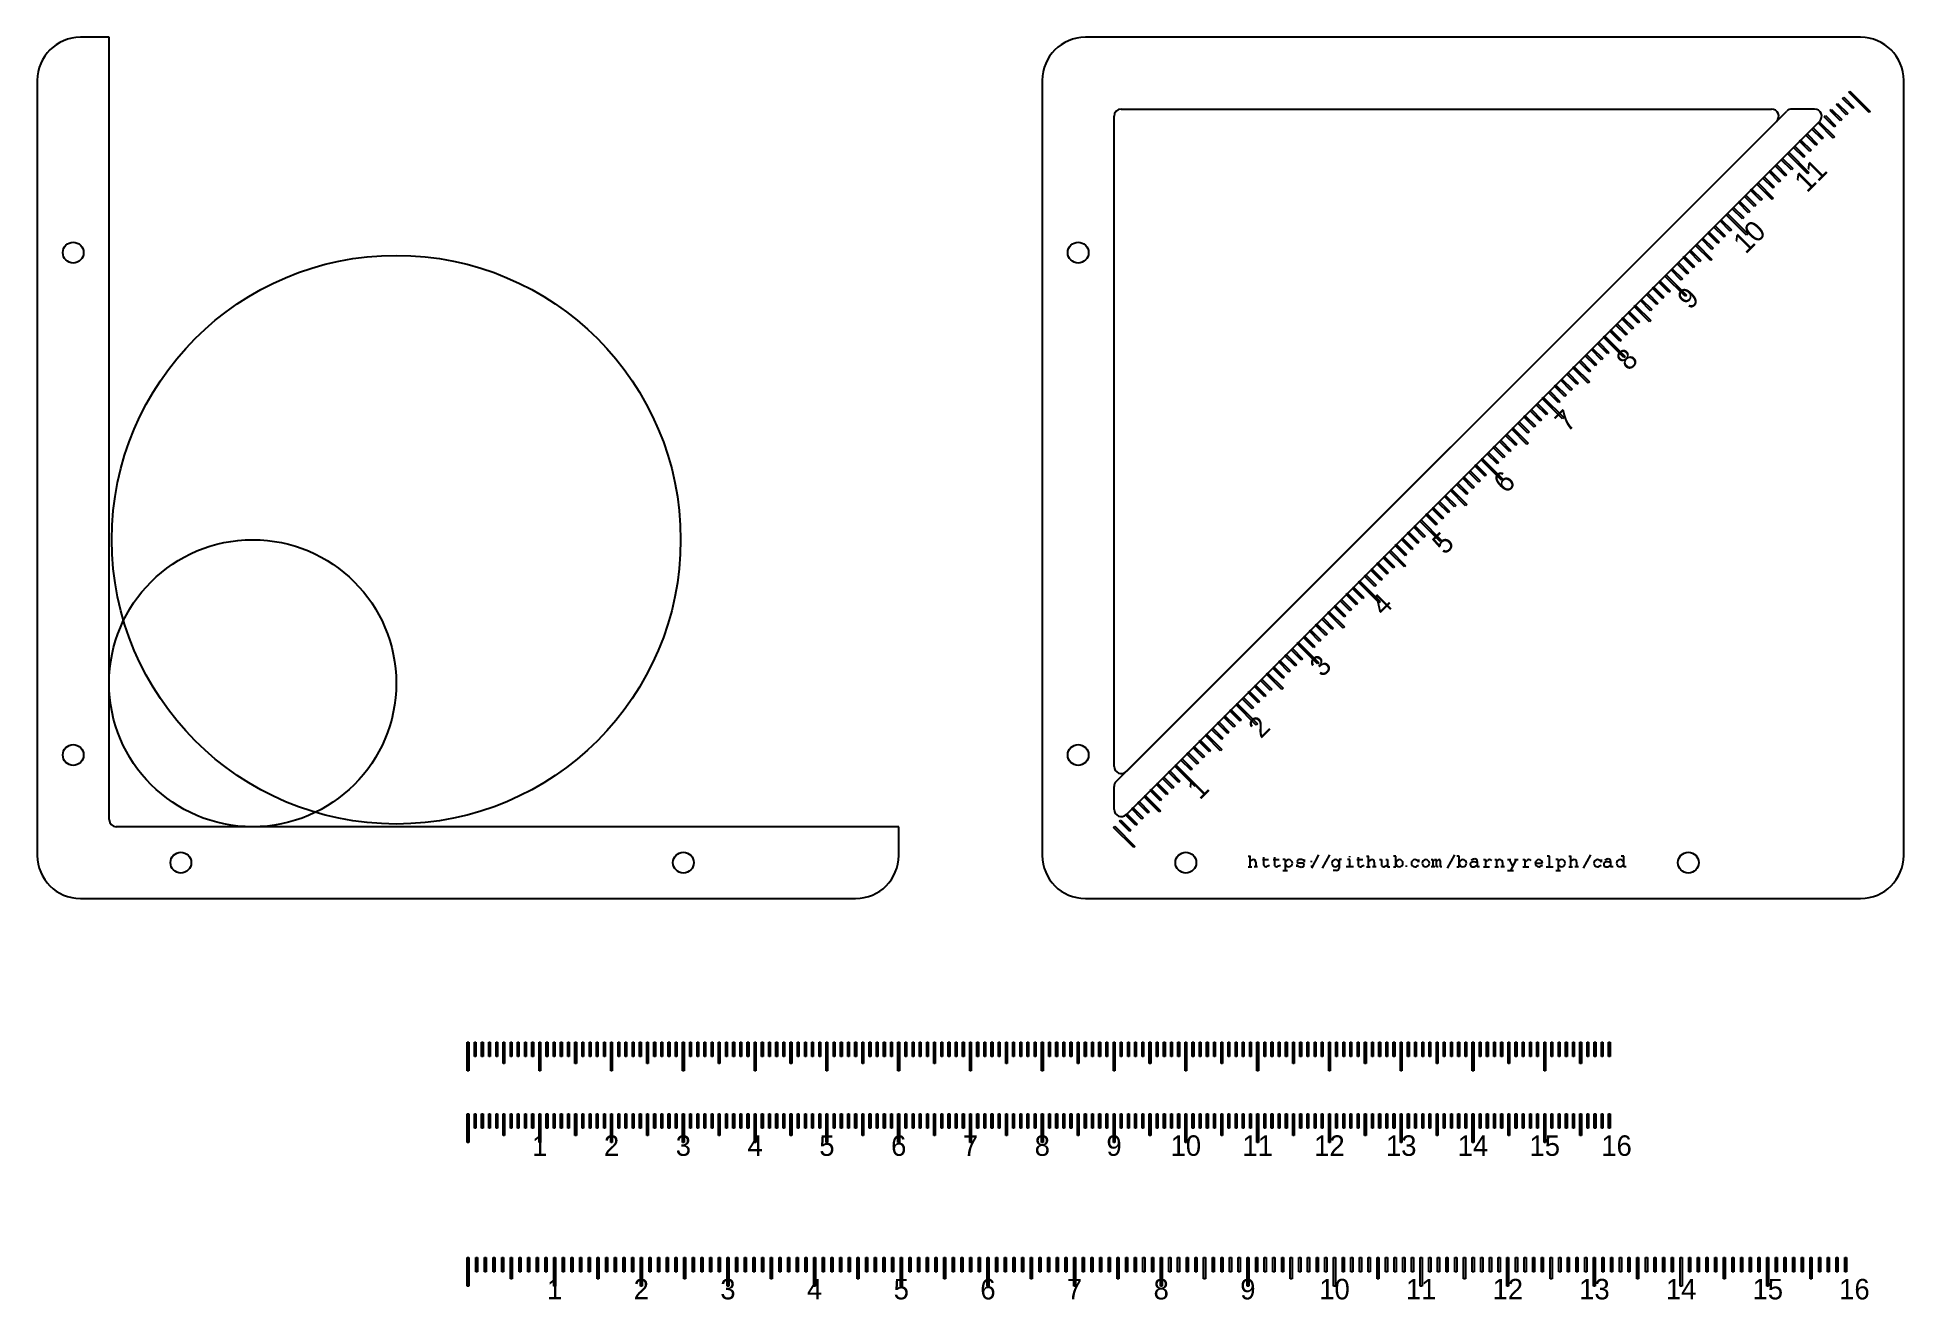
# Model space of a CAD drawing. Header units: millimetres. Extents: x 0 to 260, y -56 to 120.
import ezdxf

# ---------------------------------------------------------------- set-up
doc = ezdxf.new("R2010")
doc.units = ezdxf.units.MM
doc.layers.get('0').update_dxf_attribs({"lineweight": 25, "true_color": 0xffffff})
for name, color, linetype, lineweight, true_color in [('engrave', 6, 'Continuous', 25, 0xff00ff), ('guides', 1, 'Continuous', 25, 0xff0000), ('mark', 3, 'Continuous', 25, 0x00ff00)]:
    doc.layers.add(name, color=color, linetype=linetype, lineweight=lineweight, true_color=true_color)
doc.styles.add('textstyle0', font='')
doc.styles.add('textstyle1', font='')
doc.styles.add('textstyle10', font='')
doc.styles.add('textstyle11', font='')
doc.styles.add('textstyle12', font='')
doc.styles.add('textstyle13', font='')
doc.styles.add('textstyle14', font='')
doc.styles.add('textstyle15', font='')
doc.styles.add('textstyle16', font='')
doc.styles.add('textstyle17', font='')
doc.styles.add('textstyle18', font='')
doc.styles.add('textstyle19', font='')
doc.styles.add('textstyle2', font='')
doc.styles.add('textstyle20', font='')
doc.styles.add('textstyle21', font='')
doc.styles.add('textstyle22', font='')
doc.styles.add('textstyle23', font='')
doc.styles.add('textstyle24', font='')
doc.styles.add('textstyle25', font='')
doc.styles.add('textstyle26', font='')
doc.styles.add('textstyle27', font='')
doc.styles.add('textstyle28', font='')
doc.styles.add('textstyle29', font='')
doc.styles.add('textstyle3', font='')
doc.styles.add('textstyle30', font='')
doc.styles.add('textstyle31', font='')
doc.styles.add('textstyle32', font='')
doc.styles.add('textstyle33', font='')
doc.styles.add('textstyle34', font='')
doc.styles.add('textstyle35', font='')
doc.styles.add('textstyle36', font='')
doc.styles.add('textstyle37', font='')
doc.styles.add('textstyle38', font='')
doc.styles.add('textstyle39', font='')
doc.styles.add('textstyle4', font='')
doc.styles.add('textstyle40', font='')
doc.styles.add('textstyle41', font='')
doc.styles.add('textstyle42', font='')
doc.styles.add('textstyle5', font='')
doc.styles.add('textstyle6', font='')
doc.styles.add('textstyle7', font='')
doc.styles.add('textstyle8', font='')
doc.styles.add('textstyle9', font='')
doc.styles.get('textstyle0').set_extended_font_data('FreeMono')
doc.styles.get('textstyle1').set_extended_font_data('FreeMono')
doc.styles.get('textstyle10').set_extended_font_data('FreeMono')
doc.styles.get('textstyle11').set_extended_font_data('FreeMono')
doc.styles.get('textstyle12').set_extended_font_data('FreeMono')
doc.styles.get('textstyle13').set_extended_font_data('FreeMono')
doc.styles.get('textstyle14').set_extended_font_data('FreeMono')
doc.styles.get('textstyle15').set_extended_font_data('FreeMono')
doc.styles.get('textstyle16').set_extended_font_data('FreeMono')
doc.styles.get('textstyle17').set_extended_font_data('FreeMono')
doc.styles.get('textstyle18').set_extended_font_data('FreeMono')
doc.styles.get('textstyle19').set_extended_font_data('FreeMono')
doc.styles.get('textstyle2').set_extended_font_data('FreeMono')
doc.styles.get('textstyle20').set_extended_font_data('FreeMono')
doc.styles.get('textstyle21').set_extended_font_data('FreeMono')
doc.styles.get('textstyle22').set_extended_font_data('FreeMono')
doc.styles.get('textstyle23').set_extended_font_data('FreeMono')
doc.styles.get('textstyle24').set_extended_font_data('FreeMono')
doc.styles.get('textstyle25').set_extended_font_data('FreeMono')
doc.styles.get('textstyle26').set_extended_font_data('FreeMono')
doc.styles.get('textstyle27').set_extended_font_data('FreeMono')
doc.styles.get('textstyle28').set_extended_font_data('FreeMono')
doc.styles.get('textstyle29').set_extended_font_data('FreeMono')
doc.styles.get('textstyle3').set_extended_font_data('FreeMono')
doc.styles.get('textstyle30').set_extended_font_data('FreeMono')
doc.styles.get('textstyle31').set_extended_font_data('FreeMono')
doc.styles.get('textstyle32').set_extended_font_data('FreeMono')
doc.styles.get('textstyle33').set_extended_font_data('FreeMono')
doc.styles.get('textstyle34').set_extended_font_data('FreeMono')
doc.styles.get('textstyle35').set_extended_font_data('FreeMono')
doc.styles.get('textstyle36').set_extended_font_data('FreeMono')
doc.styles.get('textstyle37').set_extended_font_data('FreeMono')
doc.styles.get('textstyle38').set_extended_font_data('FreeMono')
doc.styles.get('textstyle39').set_extended_font_data('FreeMono')
doc.styles.get('textstyle4').set_extended_font_data('FreeMono')
doc.styles.get('textstyle40').set_extended_font_data('FreeMono')
doc.styles.get('textstyle41').set_extended_font_data('FreeMono')
doc.styles.get('textstyle42').set_extended_font_data('FreeMono')
doc.styles.get('textstyle5').set_extended_font_data('FreeMono')
doc.styles.get('textstyle6').set_extended_font_data('FreeMono')
doc.styles.get('textstyle7').set_extended_font_data('FreeMono')
doc.styles.get('textstyle8').set_extended_font_data('FreeMono')
doc.styles.get('textstyle9').set_extended_font_data('FreeMono')

msp = doc.modelspace()

# ---------------------------------------------------------------- texts
at = {"layer": 'mark', "char_height": 6.0355, "attachment_point": 2, "rotation": 45}
for s, insert, style in [('\\H2.85714;11', (246.01, 101.77), 'textstyle42'), ('\\H2.85714;10', (237.48, 93.23), 'textstyle41'), ('\\H2.85714;9', (228.94, 84.7), 'textstyle40'), ('\\H2.85714;8', (220.41, 76.16), 'textstyle39'), ('\\H2.85714;7', (211.87, 67.63), 'textstyle38'), ('\\H2.85714;6', (203.33, 59.09), 'textstyle37'), ('\\H2.85714;5', (194.8, 50.56), 'textstyle36'), ('\\H2.85714;4', (186.26, 42.02), 'textstyle35'), ('\\H2.85714;3', (177.73, 33.49), 'textstyle34'), ('\\H2.85714;2', (169.19, 24.95), 'textstyle33'), ('\\H2.85714;1', (160.66, 16.41), 'textstyle32')]:
    msp.add_mtext(s, dxfattribs=dict(at, insert=insert, style=style))
at = {"layer": 'mark', "attachment_point": 2}
for s, insert, char_height, style in [('\\H2.85714;1', (70, -33), 5, 'textstyle0'), ('\\H2.85714;2', (80, -33), 5, 'textstyle1'), ('\\H2.85714;3', (90, -33), 5, 'textstyle2'), ('\\H2.85714;4', (100, -33), 5, 'textstyle3'), ('\\H2.85714;5', (110, -33), 5, 'textstyle4'), ('\\H2.85714;6', (120, -33), 5, 'textstyle5'), ('\\H2.85714;7', (130, -33), 5, 'textstyle6'), ('\\H2.85714;8', (140, -33), 5, 'textstyle7'), ('\\H2.85714;9', (150, -33), 5, 'textstyle8'), ('\\H2.85714;10', (160, -33), 5, 'textstyle9'), ('\\H2.85714;11', (170, -33), 5, 'textstyle10'), ('\\H2.85714;12', (180, -33), 5, 'textstyle11'), ('\\H2.85714;13', (190, -33), 5, 'textstyle12'), ('\\H2.85714;14', (200, -33), 5, 'textstyle13'), ('\\H2.85714;15', (210, -33), 5, 'textstyle14'), ('\\H2.85714;16', (220, -33), 5, 'textstyle15'), ('\\H2.85714;1', (72.07, -53), 6.0355, 'textstyle31'), ('\\H2.85714;2', (84.14, -53), 6.0355, 'textstyle30'), ('\\H2.85714;3', (96.21, -53), 6.0355, 'textstyle29'), ('\\H2.85714;4', (108.28, -53), 6.0355, 'textstyle28'), ('\\H2.85714;5', (120.36, -53), 6.0355, 'textstyle27'), ('\\H2.85714;6', (132.43, -53), 6.0355, 'textstyle26'), ('\\H2.85714;7', (144.5, -53), 6.0355, 'textstyle25'), ('\\H2.85714;8', (156.57, -53), 6.0355, 'textstyle24'), ('\\H2.85714;9', (168.64, -53), 6.0355, 'textstyle23'), ('\\H2.85714;10', (180.71, -53), 6.0355, 'textstyle22'), ('\\H2.85714;11', (192.78, -53), 6.0355, 'textstyle21'), ('\\H2.85714;12', (204.85, -53), 6.0355, 'textstyle20'), ('\\H2.85714;13', (216.92, -53), 6.0355, 'textstyle19'), ('\\H2.85714;14', (229, -53), 6.0355, 'textstyle18'), ('\\H2.85714;15', (241.07, -53), 6.0355, 'textstyle17'), ('\\H2.85714;16', (253.14, -53), 6.0355, 'textstyle16')]:
    msp.add_mtext(s, dxfattribs=dict(at, insert=insert, char_height=char_height, style=style))

# ---------------------------------------------------------------- linework, layer by layer
for p, q in [((10, 120), (6, 120)), ((10, 11), (10, 120)), ((254, 120), (146, 120)), ((0, 114), (0, 6)), ((140, 114), (140, 6)), ((260, 6), (260, 114)), ((150.29, 16.29), (243.71, 109.71)), ((247.59, 110), (244.41, 110)), ((151.71, 11.71), (248.29, 108.29)), ((150, 12.41), (150, 15.59)), ((120, 10), (11, 10)), ((120, 6), (120, 10)), ((6, 0), (114, 0)), ((146, 0), (254, 0))]:
    msp.add_line(p, q)
for centre in [(5, 90), (145, 90), (5, 20), (145, 20), (20, 5), (90, 5), (160, 5), (230, 5)]:
    msp.add_circle(centre, 1.45)
for centre, radius, start, end in [((6, 114), 6, 90, 180), ((146, 114), 6, 90, 180), ((254, 114), 6, 0, 90), ((244.41, 109), 1, 90, 135), ((247.59, 109), 1, 315, 90), ((151, 15.59), 1, 135, 180), ((11, 11), 1, 180, 270), ((151, 12.41), 1, 180, 315), ((6, 6), 6, 180, 270), ((114, 6), 6, 270, 0), ((146, 6), 6, 180, 270), ((254, 6), 6, 270, 0)]:
    msp.add_arc(centre, radius, start, end)
at = {"layer": 'engrave'}
for p, q in [((252.34, 112.34), (252.51, 112.51)), ((255.17, 109.51), (252.34, 112.34)), ((252.51, 112.51), (255.34, 109.68)), ((249.78, 109.78), (249.95, 109.95)), ((251.19, 108.37), (249.78, 109.78)), ((249.95, 109.95), (251.37, 108.54)), ((250.63, 110.63), (250.8, 110.8)), ((252.05, 109.22), (250.63, 110.63)), ((250.8, 110.8), (252.22, 109.39)), ((251.49, 111.49), (251.66, 111.66)), ((252.9, 110.07), (251.49, 111.49)), ((251.66, 111.66), (253.07, 110.24)), ((252.22, 109.39), (252.05, 109.22)), ((253.07, 110.24), (252.9, 110.07)), ((255.34, 109.68), (255.17, 109.51)), ((247.22, 107.22), (247.39, 107.39)), ((248.63, 105.81), (247.22, 107.22)), ((247.39, 107.39), (248.8, 105.98)), ((248.07, 108.07), (248.24, 108.24)), ((250.19, 105.95), (248.07, 108.07)), ((248.24, 108.24), (250.37, 106.12)), ((248.93, 108.93), (249.1, 109.1)), ((250.34, 107.51), (248.93, 108.93)), ((249.1, 109.1), (250.51, 107.68)), ((250.51, 107.68), (250.34, 107.51)), ((251.37, 108.54), (251.19, 108.37)), ((244.66, 104.66), (244.83, 104.83)), ((246.07, 103.24), (244.66, 104.66)), ((244.83, 104.83), (246.24, 103.42)), ((245.51, 105.51), (245.68, 105.68)), ((246.93, 104.1), (245.51, 105.51)), ((245.68, 105.68), (247.1, 104.27)), ((246.37, 106.37), (246.54, 106.54)), ((247.78, 104.95), (246.37, 106.37)), ((246.54, 106.54), (247.95, 105.12)), ((247.1, 104.27), (246.93, 104.1)), ((247.95, 105.12), (247.78, 104.95)), ((248.8, 105.98), (248.63, 105.81)), ((250.37, 106.12), (250.19, 105.95)), ((241.24, 101.24), (241.42, 101.42)), ((241.42, 101.42), (242.83, 100)), ((242.1, 102.1), (242.27, 102.27)), ((243.51, 100.68), (242.1, 102.1)), ((242.27, 102.27), (243.68, 100.85)), ((242.95, 102.95), (243.12, 103.12)), ((244.37, 101.54), (242.95, 102.95)), ((243.12, 103.12), (244.54, 101.71)), ((243.81, 103.81), (243.98, 103.98)), ((246.63, 100.98), (243.81, 103.81)), ((243.98, 103.98), (246.8, 101.15)), ((244.54, 101.71), (244.37, 101.54)), ((246.24, 103.42), (246.07, 103.24)), ((238.68, 98.68), (238.85, 98.85)), ((238.85, 98.85), (240.27, 97.44)), ((239.54, 99.54), (239.71, 99.71)), ((241.66, 97.42), (239.54, 99.54)), ((239.71, 99.71), (241.83, 97.59)), ((240.39, 100.39), (240.56, 100.56)), ((241.81, 98.98), (240.39, 100.39)), ((240.56, 100.56), (241.98, 99.15)), ((242.66, 99.83), (241.24, 101.24)), ((241.98, 99.15), (241.81, 98.98)), ((242.83, 100), (242.66, 99.83)), ((243.68, 100.85), (243.51, 100.68)), ((246.8, 101.15), (246.63, 100.98)), ((236.12, 96.12), (236.29, 96.29)), ((236.29, 96.29), (237.71, 94.88)), ((236.98, 96.98), (237.15, 97.15)), ((238.39, 95.56), (236.98, 96.98)), ((237.15, 97.15), (238.56, 95.73)), ((237.83, 97.83), (238, 98)), ((239.24, 96.42), (237.83, 97.83)), ((238, 98), (239.42, 96.59)), ((240.1, 97.27), (238.68, 98.68)), ((239.42, 96.59), (239.24, 96.42)), ((240.27, 97.44), (240.1, 97.27)), ((241.83, 97.59), (241.66, 97.42)), ((233.56, 93.56), (233.73, 93.73)), ((233.73, 93.73), (235.15, 92.32)), ((234.42, 94.42), (234.59, 94.59)), ((235.83, 93), (234.42, 94.42)), ((234.59, 94.59), (236, 93.17)), ((235.27, 95.27), (235.44, 95.44)), ((238.1, 92.44), (235.27, 95.27)), ((235.44, 95.44), (238.27, 92.61)), ((237.54, 94.71), (236.12, 96.12)), ((237.71, 94.88), (237.54, 94.71)), ((238.56, 95.73), (238.39, 95.56)), ((231, 91), (231.17, 91.17)), ((233.12, 88.88), (231, 91)), ((231.17, 91.17), (233.29, 89.05)), ((231.86, 91.86), (232.03, 92.03)), ((233.27, 90.44), (231.86, 91.86)), ((232.03, 92.03), (233.44, 90.61)), ((232.71, 92.71), (232.88, 92.88)), ((234.12, 91.3), (232.71, 92.71)), ((232.88, 92.88), (234.29, 91.47)), ((234.98, 92.15), (233.56, 93.56)), ((234.29, 91.47), (234.12, 91.3)), ((235.15, 92.32), (234.98, 92.15)), ((236, 93.17), (235.83, 93)), ((238.27, 92.61), (238.1, 92.44)), ((228.44, 88.44), (228.61, 88.61)), ((229.86, 87.03), (228.44, 88.44)), ((228.61, 88.61), (230.03, 87.2)), ((229.3, 89.3), (229.47, 89.47)), ((230.71, 87.88), (229.3, 89.3)), ((229.47, 89.47), (230.88, 88.05)), ((230.15, 90.15), (230.32, 90.32)), ((231.56, 88.73), (230.15, 90.15)), ((230.32, 90.32), (231.73, 88.91)), ((231.73, 88.91), (231.56, 88.73)), ((233.29, 89.05), (233.12, 88.88)), ((233.44, 90.61), (233.27, 90.44)), ((225.88, 85.88), (226.05, 86.05)), ((227.3, 84.47), (225.88, 85.88)), ((226.05, 86.05), (227.47, 84.64)), ((226.73, 86.73), (226.91, 86.91)), ((229.56, 83.91), (226.73, 86.73)), ((226.91, 86.91), (229.73, 84.08)), ((227.59, 87.59), (227.76, 87.76)), ((229, 86.17), (227.59, 87.59)), ((227.76, 87.76), (229.17, 86.34)), ((229.17, 86.34), (229, 86.17)), ((230.03, 87.2), (229.86, 87.03)), ((230.88, 88.05), (230.71, 87.88)), ((223.32, 83.32), (223.49, 83.49)), ((224.73, 81.91), (223.32, 83.32)), ((223.49, 83.49), (224.91, 82.08)), ((224.17, 84.17), (224.34, 84.34)), ((225.59, 82.76), (224.17, 84.17)), ((224.34, 84.34), (225.76, 82.93)), ((225.03, 85.03), (225.2, 85.2)), ((226.44, 83.61), (225.03, 85.03)), ((225.2, 85.2), (226.61, 83.78)), ((226.61, 83.78), (226.44, 83.61)), ((227.47, 84.64), (227.3, 84.47)), ((229.73, 84.08), (229.56, 83.91)), ((220.76, 80.76), (220.93, 80.93)), ((222.17, 79.35), (220.76, 80.76)), ((220.93, 80.93), (222.34, 79.52)), ((221.61, 81.61), (221.78, 81.78)), ((223.03, 80.2), (221.61, 81.61)), ((221.78, 81.78), (223.2, 80.37)), ((222.47, 82.47), (222.64, 82.64)), ((224.59, 80.35), (222.47, 82.47)), ((222.64, 82.64), (224.76, 80.52)), ((224.91, 82.08), (224.73, 81.91)), ((225.76, 82.93), (225.59, 82.76)), ((218.2, 78.2), (218.37, 78.37)), ((221.03, 75.37), (218.2, 78.2)), ((218.37, 78.37), (221.2, 75.54)), ((219.05, 79.05), (219.22, 79.22)), ((220.47, 77.64), (219.05, 79.05)), ((219.22, 79.22), (220.64, 77.81)), ((219.91, 79.91), (220.08, 80.08)), ((221.32, 78.49), (219.91, 79.91)), ((220.08, 80.08), (221.49, 78.66)), ((221.49, 78.66), (221.32, 78.49)), ((222.34, 79.52), (222.17, 79.35)), ((223.2, 80.37), (223.03, 80.2)), ((224.76, 80.52), (224.59, 80.35)), ((215.64, 75.64), (215.81, 75.81)), ((217.05, 74.22), (215.64, 75.64)), ((215.81, 75.81), (217.22, 74.39)), ((216.49, 76.49), (216.66, 76.66)), ((217.91, 75.08), (216.49, 76.49)), ((216.66, 76.66), (218.08, 75.25)), ((217.35, 77.35), (217.52, 77.52)), ((218.76, 75.93), (217.35, 77.35)), ((217.52, 77.52), (218.93, 76.1)), ((218.93, 76.1), (218.76, 75.93)), ((220.64, 77.81), (220.47, 77.64)), ((221.2, 75.54), (221.03, 75.37)), ((213.08, 73.08), (213.25, 73.25)), ((214.49, 71.66), (213.08, 73.08)), ((213.25, 73.25), (214.66, 71.83)), ((213.93, 73.93), (214.1, 74.1)), ((216.05, 71.81), (213.93, 73.93)), ((214.1, 74.1), (216.22, 71.98)), ((214.78, 74.78), (214.96, 74.96)), ((216.2, 73.37), (214.78, 74.78)), ((214.96, 74.96), (216.37, 73.54)), ((216.37, 73.54), (216.2, 73.37)), ((217.22, 74.39), (217.05, 74.22)), ((218.08, 75.25), (217.91, 75.08)), ((210.52, 70.52), (210.69, 70.69)), ((211.93, 69.1), (210.52, 70.52)), ((210.69, 70.69), (212.1, 69.27)), ((211.37, 71.37), (211.54, 71.54)), ((212.78, 69.96), (211.37, 71.37)), ((211.54, 71.54), (212.96, 70.13)), ((212.22, 72.22), (212.39, 72.39)), ((213.64, 70.81), (212.22, 72.22)), ((212.39, 72.39), (213.81, 70.98)), ((213.81, 70.98), (213.64, 70.81)), ((214.66, 71.83), (214.49, 71.66)), ((216.22, 71.98), (216.05, 71.81)), ((207.96, 67.96), (208.13, 68.13)), ((209.37, 66.54), (207.96, 67.96)), ((208.13, 68.13), (209.54, 66.71)), ((208.81, 68.81), (208.98, 68.98)), ((210.22, 67.4), (208.81, 68.81)), ((208.98, 68.98), (210.39, 67.57)), ((209.66, 69.66), (209.83, 69.83)), ((212.49, 66.83), (209.66, 69.66)), ((209.83, 69.83), (212.66, 67.01)), ((212.1, 69.27), (211.93, 69.1)), ((212.96, 70.13), (212.78, 69.96)), ((205.4, 65.4), (205.57, 65.57)), ((207.52, 63.27), (205.4, 65.4)), ((205.57, 65.57), (207.69, 63.45)), ((206.25, 66.25), (206.42, 66.42)), ((207.66, 64.83), (206.25, 66.25)), ((206.42, 66.42), (207.83, 65.01)), ((207.1, 67.1), (207.27, 67.27)), ((208.52, 65.69), (207.1, 67.1)), ((207.27, 67.27), (208.69, 65.86)), ((207.83, 65.01), (207.66, 64.83)), ((208.69, 65.86), (208.52, 65.69)), ((209.54, 66.71), (209.37, 66.54)), ((210.39, 67.57), (210.22, 67.4)), ((212.66, 67.01), (212.49, 66.83)), ((202.83, 62.83), (203.01, 63.01)), ((204.25, 61.42), (202.83, 62.83)), ((203.01, 63.01), (204.42, 61.59)), ((203.69, 63.69), (203.86, 63.86)), ((205.1, 62.27), (203.69, 63.69)), ((203.86, 63.86), (205.27, 62.45)), ((204.54, 64.54), (204.71, 64.71)), ((205.96, 63.13), (204.54, 64.54)), ((204.71, 64.71), (206.13, 63.3)), ((205.27, 62.45), (205.1, 62.27)), ((206.13, 63.3), (205.96, 63.13)), ((207.69, 63.45), (207.52, 63.27)), ((200.27, 60.27), (200.45, 60.45)), ((201.69, 58.86), (200.27, 60.27)), ((200.45, 60.45), (201.86, 59.03)), ((201.13, 61.13), (201.3, 61.3)), ((203.96, 58.3), (201.13, 61.13)), ((201.3, 61.3), (204.13, 58.47)), ((201.98, 61.98), (202.15, 62.15)), ((203.4, 60.57), (201.98, 61.98)), ((202.15, 62.15), (203.57, 60.74)), ((203.57, 60.74), (203.4, 60.57)), ((204.42, 61.59), (204.25, 61.42)), ((197.71, 57.71), (197.88, 57.88)), ((199.13, 56.3), (197.71, 57.71)), ((197.88, 57.88), (199.3, 56.47)), ((198.57, 58.57), (198.74, 58.74)), ((199.98, 57.15), (198.57, 58.57)), ((198.74, 58.74), (200.15, 57.32)), ((199.42, 59.42), (199.59, 59.59)), ((200.83, 58.01), (199.42, 59.42)), ((199.59, 59.59), (201.01, 58.18)), ((200.15, 57.32), (199.98, 57.15)), ((201.01, 58.18), (200.83, 58.01)), ((201.86, 59.03), (201.69, 58.86)), ((204.13, 58.47), (203.96, 58.3)), ((195.15, 55.15), (195.32, 55.32)), ((196.57, 53.74), (195.15, 55.15)), ((195.32, 55.32), (196.74, 53.91)), ((196.01, 56.01), (196.18, 56.18)), ((197.42, 54.59), (196.01, 56.01)), ((196.18, 56.18), (197.59, 54.76)), ((196.86, 56.86), (197.03, 57.03)), ((198.98, 54.74), (196.86, 56.86)), ((197.03, 57.03), (199.15, 54.91)), ((197.59, 54.76), (197.42, 54.59)), ((199.15, 54.91), (198.98, 54.74)), ((199.3, 56.47), (199.13, 56.3)), ((192.59, 52.59), (192.76, 52.76)), ((195.42, 49.76), (192.59, 52.59)), ((192.76, 52.76), (195.59, 49.93)), ((193.45, 53.45), (193.62, 53.62)), ((194.86, 52.03), (193.45, 53.45)), ((193.62, 53.62), (195.03, 52.2)), ((194.3, 54.3), (194.47, 54.47)), ((195.71, 52.89), (194.3, 54.3)), ((194.47, 54.47), (195.88, 53.06)), ((195.03, 52.2), (194.86, 52.03)), ((195.88, 53.06), (195.71, 52.89)), ((196.74, 53.91), (196.57, 53.74)), ((190.03, 50.03), (190.2, 50.2)), ((191.45, 48.62), (190.03, 50.03)), ((190.2, 50.2), (191.62, 48.79)), ((190.89, 50.89), (191.06, 51.06)), ((192.3, 49.47), (190.89, 50.89)), ((191.06, 51.06), (192.47, 49.64)), ((191.74, 51.74), (191.91, 51.91)), ((193.15, 50.32), (191.74, 51.74)), ((191.91, 51.91), (193.32, 50.5)), ((192.47, 49.64), (192.3, 49.47)), ((193.32, 50.5), (193.15, 50.32)), ((195.59, 49.93), (195.42, 49.76)), ((187.47, 47.47), (187.64, 47.64)), ((188.89, 46.06), (187.47, 47.47)), ((187.64, 47.64), (189.06, 46.23)), ((188.32, 48.32), (188.5, 48.5)), ((190.45, 46.2), (188.32, 48.32)), ((188.5, 48.5), (190.62, 46.37)), ((189.18, 49.18), (189.35, 49.35)), ((190.59, 47.76), (189.18, 49.18)), ((189.35, 49.35), (190.76, 47.93)), ((190.76, 47.93), (190.59, 47.76)), ((191.62, 48.79), (191.45, 48.62)), ((184.06, 44.06), (184.23, 44.23)), ((184.23, 44.23), (187.06, 41.4)), ((184.91, 44.91), (185.08, 45.08)), ((186.32, 43.5), (184.91, 44.91)), ((185.08, 45.08), (186.5, 43.67)), ((185.76, 45.76), (185.93, 45.93)), ((187.18, 44.35), (185.76, 45.76)), ((185.93, 45.93), (187.35, 44.52)), ((186.62, 46.62), (186.79, 46.79)), ((188.03, 45.2), (186.62, 46.62)), ((186.79, 46.79), (188.2, 45.37)), ((187.35, 44.52), (187.18, 44.35)), ((188.2, 45.37), (188.03, 45.2)), ((189.06, 46.23), (188.89, 46.06)), ((190.62, 46.37), (190.45, 46.2)), ((181.5, 41.5), (181.67, 41.67)), ((181.67, 41.67), (183.08, 40.25)), ((182.35, 42.35), (182.52, 42.52)), ((183.76, 40.94), (182.35, 42.35)), ((182.52, 42.52), (183.93, 41.11)), ((183.2, 43.2), (183.37, 43.37)), ((184.62, 41.79), (183.2, 43.2)), ((183.37, 43.37), (184.79, 41.96)), ((186.89, 41.23), (184.06, 44.06)), ((184.79, 41.96), (184.62, 41.79)), ((186.5, 43.67), (186.32, 43.5)), ((178.94, 38.94), (179.11, 39.11)), ((179.11, 39.11), (180.52, 37.69)), ((179.79, 39.79), (179.96, 39.96)), ((181.91, 37.67), (179.79, 39.79)), ((179.96, 39.96), (182.08, 37.84)), ((180.64, 40.64), (180.81, 40.81)), ((182.06, 39.23), (180.64, 40.64)), ((180.81, 40.81), (182.23, 39.4)), ((182.91, 40.08), (181.5, 41.5)), ((182.23, 39.4), (182.06, 39.23)), ((183.08, 40.25), (182.91, 40.08)), ((183.93, 41.11), (183.76, 40.94)), ((187.06, 41.4), (186.89, 41.23)), ((176.37, 36.37), (176.55, 36.55)), ((176.55, 36.55), (177.96, 35.13)), ((177.23, 37.23), (177.4, 37.4)), ((178.64, 35.81), (177.23, 37.23)), ((177.4, 37.4), (178.81, 35.98)), ((178.08, 38.08), (178.25, 38.25)), ((179.5, 36.67), (178.08, 38.08)), ((178.25, 38.25), (179.67, 36.84)), ((180.35, 37.52), (178.94, 38.94)), ((179.67, 36.84), (179.5, 36.67)), ((180.52, 37.69), (180.35, 37.52)), ((182.08, 37.84), (181.91, 37.67)), ((173.81, 33.81), (173.98, 33.98)), ((175.23, 32.4), (173.81, 33.81)), ((173.98, 33.98), (175.4, 32.57)), ((174.67, 34.67), (174.84, 34.84)), ((176.08, 33.25), (174.67, 34.67)), ((174.84, 34.84), (176.25, 33.42)), ((175.52, 35.52), (175.69, 35.69)), ((178.35, 32.69), (175.52, 35.52)), ((175.69, 35.69), (178.52, 32.86)), ((177.79, 34.96), (176.37, 36.37)), ((177.96, 35.13), (177.79, 34.96)), ((178.81, 35.98), (178.64, 35.81)), ((171.25, 31.25), (171.42, 31.42)), ((173.37, 29.13), (171.25, 31.25)), ((171.42, 31.42), (173.55, 29.3)), ((172.11, 32.11), (172.28, 32.28)), ((173.52, 30.69), (172.11, 32.11)), ((172.28, 32.28), (173.69, 30.86)), ((172.96, 32.96), (173.13, 33.13)), ((174.37, 31.55), (172.96, 32.96)), ((173.13, 33.13), (174.55, 31.72)), ((174.55, 31.72), (174.37, 31.55)), ((175.4, 32.57), (175.23, 32.4)), ((176.25, 33.42), (176.08, 33.25)), ((178.52, 32.86), (178.35, 32.69)), ((168.69, 28.69), (168.86, 28.86)), ((170.11, 27.28), (168.69, 28.69)), ((168.86, 28.86), (170.28, 27.45)), ((169.55, 29.55), (169.72, 29.72)), ((170.96, 28.13), (169.55, 29.55)), ((169.72, 29.72), (171.13, 28.3)), ((170.4, 30.4), (170.57, 30.57)), ((171.81, 28.99), (170.4, 30.4)), ((170.57, 30.57), (171.98, 29.16)), ((171.98, 29.16), (171.81, 28.99)), ((173.55, 29.3), (173.37, 29.13)), ((173.69, 30.86), (173.52, 30.69)), ((166.13, 26.13), (166.3, 26.3)), ((167.55, 24.72), (166.13, 26.13)), ((166.3, 26.3), (167.72, 24.89)), ((166.99, 26.99), (167.16, 27.16)), ((169.81, 24.16), (166.99, 26.99)), ((167.16, 27.16), (169.98, 24.33)), ((167.84, 27.84), (168.01, 28.01)), ((169.25, 26.43), (167.84, 27.84)), ((168.01, 28.01), (169.42, 26.6)), ((169.42, 26.6), (169.25, 26.43)), ((170.28, 27.45), (170.11, 27.28)), ((171.13, 28.3), (170.96, 28.13)), ((163.57, 23.57), (163.74, 23.74)), ((164.99, 22.16), (163.57, 23.57)), ((163.74, 23.74), (165.16, 22.33)), ((164.43, 24.43), (164.6, 24.6)), ((165.84, 23.01), (164.43, 24.43)), ((164.6, 24.6), (166.01, 23.18)), ((165.28, 25.28), (165.45, 25.45)), ((166.69, 23.86), (165.28, 25.28)), ((165.45, 25.45), (166.86, 24.04)), ((166.86, 24.04), (166.69, 23.86)), ((167.72, 24.89), (167.55, 24.72)), ((169.98, 24.33), (169.81, 24.16)), ((161.01, 21.01), (161.18, 21.18)), ((162.43, 19.6), (161.01, 21.01)), ((161.18, 21.18), (162.6, 19.77)), ((161.86, 21.86), (162.04, 22.04)), ((163.28, 20.45), (161.86, 21.86)), ((162.04, 22.04), (163.45, 20.62)), ((162.72, 22.72), (162.89, 22.89)), ((164.84, 20.6), (162.72, 22.72)), ((162.89, 22.89), (165.01, 20.77)), ((165.16, 22.33), (164.99, 22.16)), ((166.01, 23.18), (165.84, 23.01)), ((158.45, 18.45), (158.62, 18.62)), ((161.28, 15.62), (158.45, 18.45)), ((158.62, 18.62), (161.45, 15.79)), ((159.3, 19.3), (159.47, 19.47)), ((160.72, 17.89), (159.3, 19.3)), ((159.47, 19.47), (160.89, 18.06)), ((160.16, 20.16), (160.33, 20.33)), ((161.57, 18.74), (160.16, 20.16)), ((160.33, 20.33), (161.74, 18.91)), ((161.74, 18.91), (161.57, 18.74)), ((162.6, 19.77), (162.43, 19.6)), ((163.45, 20.62), (163.28, 20.45)), ((165.01, 20.77), (164.84, 20.6)), ((155.89, 15.89), (156.06, 16.06)), ((157.3, 14.48), (155.89, 15.89)), ((156.06, 16.06), (157.47, 14.65)), ((156.74, 16.74), (156.91, 16.91)), ((158.16, 15.33), (156.74, 16.74)), ((156.91, 16.91), (158.33, 15.5)), ((157.6, 17.6), (157.77, 17.77)), ((159.01, 16.18), (157.6, 17.6)), ((157.77, 17.77), (159.18, 16.35)), ((159.18, 16.35), (159.01, 16.18)), ((160.89, 18.06), (160.72, 17.89)), ((161.45, 15.79), (161.28, 15.62)), ((153.33, 13.33), (153.5, 13.5)), ((154.74, 11.91), (153.33, 13.33)), ((153.5, 13.5), (154.91, 12.09)), ((154.18, 14.18), (154.35, 14.35)), ((156.3, 12.06), (154.18, 14.18)), ((154.35, 14.35), (156.47, 12.23)), ((155.04, 15.04), (155.21, 15.21)), ((156.45, 13.62), (155.04, 15.04)), ((155.21, 15.21), (156.62, 13.79)), ((156.62, 13.79), (156.45, 13.62)), ((157.47, 14.65), (157.3, 14.48)), ((158.33, 15.5), (158.16, 15.33)), ((150.77, 10.77), (150.94, 10.94)), ((152.18, 9.35), (150.77, 10.77)), ((150.94, 10.94), (152.35, 9.52)), ((151.62, 11.62), (151.79, 11.79)), ((153.04, 10.21), (151.62, 11.62)), ((151.79, 11.79), (153.21, 10.38)), ((152.48, 12.48), (152.65, 12.65)), ((153.89, 11.06), (152.48, 12.48)), ((152.65, 12.65), (154.06, 11.23)), ((154.06, 11.23), (153.89, 11.06)), ((154.91, 12.09), (154.74, 11.91)), ((156.47, 12.23), (156.3, 12.06)), ((149.91, 9.91), (150.09, 10.09)), ((152.74, 7.09), (149.91, 9.91)), ((150.09, 10.09), (152.91, 7.26)), ((152.35, 9.52), (152.18, 9.35)), ((153.21, 10.38), (153.04, 10.21)), ((152.91, 7.26), (152.74, 7.09)), ((168.67, 5.92), (169, 5.92)), ((168.92, 5.92), (168.92, 4.42)), ((168.92, 5.17), (169.25, 5.37)), ((170.67, 5.42), (171.5, 5.42)), ((170.84, 5.75), (170.84, 4.75)), ((172.17, 5.42), (173, 5.42)), ((172.34, 5.75), (172.34, 4.75)), ((173.84, 5.42), (173.5, 5.42)), ((173.84, 5.42), (173.84, 3.92)), ((175.67, 5.4), (175.67, 5.4)), ((176.5, 5.42), (176.5, 5.08)), ((176.5, 5.25), (176.5, 5.25)), ((178.5, 6.08), (177.5, 4.25)), ((177.5, 5.08), (177.5, 5.25)), ((180, 6.08), (179, 4.25)), ((181.34, 5.42), (181.34, 4.25)), ((181.67, 5.42), (181.34, 5.42)), ((182.84, 5.42), (182.5, 5.42)), ((182.84, 5.75), (182.84, 5.92)), ((182.84, 4.42), (182.84, 5.42)), ((183.84, 5.42), (184.67, 5.42)), ((184, 5.75), (184, 4.75)), ((185.17, 5.92), (185.5, 5.92)), ((185.42, 5.92), (185.42, 4.42)), ((185.42, 5.17), (185.75, 5.37)), ((187, 5.42), (187.25, 5.42)), ((187.25, 5.42), (187.25, 4.75)), ((187.84, 5.42), (188.09, 5.42)), ((188.09, 5.42), (188.09, 4.42)), ((189.25, 5.92), (188.92, 5.92)), ((189.25, 4.42), (189.25, 5.92)), ((192.32, 5.22), (192.32, 5.22)), ((192.42, 5.08), (192.32, 5.22)), ((192.42, 5.42), (192.42, 5.08)), ((194.17, 5.42), (194.42, 5.42)), ((194.42, 5.42), (194.42, 4.42)), ((194.42, 5.18), (194.64, 5.37)), ((194.92, 5.18), (195.14, 5.37)), ((194.92, 4.42), (194.92, 5.25)), ((195.42, 5.25), (195.42, 4.42)), ((197.42, 6.08), (196.42, 4.25)), ((198.09, 5.92), (197.75, 5.92)), ((198.09, 4.42), (198.09, 5.92)), ((201.48, 5.42), (201.73, 5.42)), ((201.73, 5.42), (201.73, 4.42)), ((201.73, 5.04), (202.04, 5.31)), ((202.63, 5.28), (202.63, 5.28)), ((203.04, 5.42), (203.29, 5.42)), ((203.29, 5.42), (203.29, 4.42)), ((203.29, 5.19), (203.43, 5.31)), ((204.79, 5.42), (205.29, 5.42)), ((205.04, 5.42), (205.54, 4.42)), ((205.29, 3.92), (206.04, 5.42)), ((205.79, 5.42), (206.29, 5.42)), ((206.96, 5.42), (207.21, 5.42)), ((207.21, 5.42), (207.21, 4.42)), ((207.21, 5.04), (207.51, 5.31)), ((208.1, 5.28), (208.1, 5.28)), ((210.68, 5.92), (210.35, 5.92)), ((210.68, 4.42), (210.68, 5.92)), ((211.85, 5.42), (211.52, 5.42)), ((211.85, 5.42), (211.85, 3.92)), ((213.35, 5.92), (213.68, 5.92)), ((213.6, 5.92), (213.6, 4.42)), ((213.6, 5.17), (213.93, 5.37)), ((216.35, 6.08), (215.35, 4.25)), ((217.75, 5.22), (217.75, 5.22)), ((217.85, 5.08), (217.75, 5.22)), ((217.85, 5.42), (217.85, 5.08)), ((221, 5.92), (220.66, 5.92)), ((221, 4.42), (221, 5.92)), ((168.67, 4.42), (169.17, 4.42)), ((170, 4.42), (169.5, 4.42)), ((169.75, 5.08), (169.75, 4.42)), ((171.67, 4.58), (171.29, 4.44)), ((173.17, 4.58), (172.79, 4.44)), ((173.5, 3.92), (174.17, 3.92)), ((175.5, 4.42), (175.5, 4.75)), ((175.5, 4.58), (175.5, 4.58)), ((176.25, 4.92), (175.75, 4.92)), ((176.34, 4.43), (176.34, 4.43)), ((177.5, 4.58), (177.5, 4.42)), ((181, 3.92), (180.5, 3.92)), ((183.34, 4.42), (182.34, 4.42)), ((184.84, 4.58), (184.46, 4.44)), ((185.17, 4.42), (185.67, 4.42)), ((186.5, 4.42), (186, 4.42)), ((186.25, 5.08), (186.25, 4.42)), ((188.09, 4.58), (187.71, 4.44)), ((188.09, 4.42), (188.42, 4.42)), ((188.92, 4.42), (189.25, 4.42)), ((190.67, 4.58), (190.67, 4.42)), ((192.42, 4.58), (192.11, 4.46)), ((194.67, 4.42), (194.17, 4.42)), ((195.17, 4.42), (194.92, 4.42)), ((195.67, 4.42), (195.42, 4.42)), ((197.75, 4.42), (198.09, 4.42)), ((199.89, 5.08), (199.89, 5.08)), ((199.9, 4.42), (199.9, 4.42)), ((200.59, 5.18), (200.59, 4.42)), ((200.59, 5.04), (200.59, 5.04)), ((200.92, 4.42), (200.59, 4.42)), ((201.48, 4.42), (202.32, 4.42)), ((203.04, 4.42), (203.54, 4.42)), ((204.38, 4.42), (203.88, 4.42)), ((204.13, 5), (204.13, 4.42)), ((204.79, 3.92), (205.63, 3.92)), ((206.96, 4.42), (207.79, 4.42)), ((208.68, 4.92), (209.68, 4.92)), ((209.68, 4.58), (209.38, 4.46)), ((210.18, 4.42), (211.18, 4.42)), ((211.52, 3.92), (212.18, 3.92)), ((213.35, 4.42), (213.85, 4.42)), ((214.68, 4.42), (214.18, 4.42)), ((214.43, 5.08), (214.43, 4.42)), ((217.85, 4.58), (217.54, 4.46)), ((218.48, 5.08), (218.48, 5.08)), ((218.5, 4.42), (218.5, 4.42)), ((219.18, 5.18), (219.18, 4.42)), ((219.18, 5.04), (219.18, 5.04)), ((219.52, 4.42), (219.18, 4.42)), ((221.33, 4.42), (221, 4.42)), ((59.9, -20), (60.1, -20)), ((59.9, -24), (59.9, -20)), ((60.1, -20), (60.1, -24)), ((60.9, -20), (61.1, -20)), ((60.9, -22), (60.9, -20)), ((61.1, -20), (61.1, -22)), ((61.9, -20), (62.1, -20)), ((61.9, -22), (61.9, -20)), ((62.1, -20), (62.1, -22)), ((62.9, -20), (63.1, -20)), ((62.9, -22), (62.9, -20)), ((63.1, -20), (63.1, -22)), ((63.9, -20), (64.1, -20)), ((63.9, -22), (63.9, -20)), ((64.1, -20), (64.1, -22)), ((64.9, -20), (65.1, -20)), ((64.9, -23), (64.9, -20)), ((65.1, -20), (65.1, -23)), ((65.9, -20), (66.1, -20)), ((65.9, -22), (65.9, -20)), ((66.1, -20), (66.1, -22)), ((66.9, -20), (67.1, -20)), ((66.9, -22), (66.9, -20)), ((67.1, -20), (67.1, -22)), ((67.9, -20), (68.1, -20)), ((67.9, -22), (67.9, -20)), ((68.1, -20), (68.1, -22)), ((68.9, -20), (69.1, -20)), ((68.9, -22), (68.9, -20)), ((69.1, -20), (69.1, -22)), ((69.9, -20), (70.1, -20)), ((69.9, -24), (69.9, -20)), ((70.1, -20), (70.1, -24)), ((70.9, -20), (71.1, -20)), ((70.9, -22), (70.9, -20)), ((71.1, -20), (71.1, -22)), ((71.9, -20), (72.1, -20)), ((71.9, -22), (71.9, -20)), ((72.1, -20), (72.1, -22)), ((72.9, -20), (73.1, -20)), ((72.9, -22), (72.9, -20)), ((73.1, -20), (73.1, -22)), ((73.9, -20), (74.1, -20)), ((73.9, -22), (73.9, -20)), ((74.1, -20), (74.1, -22)), ((74.9, -20), (75.1, -20)), ((74.9, -23), (74.9, -20)), ((75.1, -20), (75.1, -23)), ((75.9, -20), (76.1, -20)), ((75.9, -22), (75.9, -20)), ((76.1, -20), (76.1, -22)), ((76.9, -20), (77.1, -20)), ((76.9, -22), (76.9, -20)), ((77.1, -20), (77.1, -22)), ((77.9, -20), (78.1, -20)), ((77.9, -22), (77.9, -20)), ((78.1, -20), (78.1, -22)), ((78.9, -20), (79.1, -20)), ((78.9, -22), (78.9, -20)), ((79.1, -20), (79.1, -22)), ((79.9, -20), (80.1, -20)), ((79.9, -24), (79.9, -20)), ((80.1, -20), (80.1, -24)), ((80.9, -20), (81.1, -20)), ((80.9, -22), (80.9, -20)), ((81.1, -20), (81.1, -22)), ((81.9, -20), (82.1, -20)), ((81.9, -22), (81.9, -20)), ((82.1, -20), (82.1, -22)), ((82.9, -20), (83.1, -20)), ((82.9, -22), (82.9, -20)), ((83.1, -20), (83.1, -22)), ((83.9, -20), (84.1, -20)), ((83.9, -22), (83.9, -20)), ((84.1, -20), (84.1, -22)), ((84.9, -20), (85.1, -20)), ((84.9, -23), (84.9, -20)), ((85.1, -20), (85.1, -23)), ((85.9, -20), (86.1, -20)), ((85.9, -22), (85.9, -20)), ((86.1, -20), (86.1, -22)), ((86.9, -20), (87.1, -20)), ((86.9, -22), (86.9, -20)), ((87.1, -20), (87.1, -22)), ((87.9, -20), (88.1, -20)), ((87.9, -22), (87.9, -20)), ((88.1, -20), (88.1, -22)), ((88.9, -20), (89.1, -20)), ((88.9, -22), (88.9, -20)), ((89.1, -20), (89.1, -22)), ((89.9, -20), (90.1, -20)), ((89.9, -24), (89.9, -20)), ((90.1, -20), (90.1, -24)), ((90.9, -20), (91.1, -20)), ((90.9, -22), (90.9, -20)), ((91.1, -20), (91.1, -22)), ((91.9, -20), (92.1, -20)), ((91.9, -22), (91.9, -20)), ((92.1, -20), (92.1, -22)), ((92.9, -20), (93.1, -20)), ((92.9, -22), (92.9, -20)), ((93.1, -20), (93.1, -22)), ((93.9, -20), (94.1, -20)), ((93.9, -22), (93.9, -20)), ((94.1, -20), (94.1, -22)), ((94.9, -20), (95.1, -20)), ((94.9, -23), (94.9, -20)), ((95.1, -20), (95.1, -23)), ((95.9, -20), (96.1, -20)), ((95.9, -22), (95.9, -20)), ((96.1, -20), (96.1, -22)), ((96.9, -20), (97.1, -20)), ((96.9, -22), (96.9, -20)), ((97.1, -20), (97.1, -22)), ((97.9, -20), (98.1, -20)), ((97.9, -22), (97.9, -20)), ((98.1, -20), (98.1, -22)), ((98.9, -20), (99.1, -20)), ((98.9, -22), (98.9, -20)), ((99.1, -20), (99.1, -22)), ((99.9, -20), (100.1, -20)), ((99.9, -24), (99.9, -20)), ((100.1, -20), (100.1, -24)), ((100.9, -20), (101.1, -20)), ((100.9, -22), (100.9, -20)), ((101.1, -20), (101.1, -22)), ((101.9, -20), (102.1, -20)), ((101.9, -22), (101.9, -20)), ((102.1, -20), (102.1, -22)), ((102.9, -20), (103.1, -20)), ((102.9, -22), (102.9, -20)), ((103.1, -20), (103.1, -22)), ((103.9, -20), (104.1, -20)), ((103.9, -22), (103.9, -20)), ((104.1, -20), (104.1, -22)), ((104.9, -20), (105.1, -20)), ((104.9, -23), (104.9, -20)), ((105.1, -20), (105.1, -23)), ((105.9, -20), (106.1, -20)), ((105.9, -22), (105.9, -20)), ((106.1, -20), (106.1, -22)), ((106.9, -20), (107.1, -20)), ((106.9, -22), (106.9, -20)), ((107.1, -20), (107.1, -22)), ((107.9, -20), (108.1, -20)), ((107.9, -22), (107.9, -20)), ((108.1, -20), (108.1, -22)), ((108.9, -20), (109.1, -20)), ((108.9, -22), (108.9, -20)), ((109.1, -20), (109.1, -22)), ((109.9, -20), (110.1, -20)), ((109.9, -24), (109.9, -20)), ((110.1, -20), (110.1, -24)), ((110.9, -20), (111.1, -20)), ((110.9, -22), (110.9, -20)), ((111.1, -20), (111.1, -22)), ((111.9, -20), (112.1, -20)), ((111.9, -22), (111.9, -20)), ((112.1, -20), (112.1, -22)), ((112.9, -20), (113.1, -20)), ((112.9, -22), (112.9, -20)), ((113.1, -20), (113.1, -22)), ((113.9, -20), (114.1, -20)), ((113.9, -22), (113.9, -20)), ((114.1, -20), (114.1, -22)), ((114.9, -20), (115.1, -20)), ((114.9, -23), (114.9, -20)), ((115.1, -20), (115.1, -23)), ((115.9, -20), (116.1, -20)), ((115.9, -22), (115.9, -20)), ((116.1, -20), (116.1, -22)), ((116.9, -20), (117.1, -20)), ((116.9, -22), (116.9, -20)), ((117.1, -20), (117.1, -22)), ((117.9, -20), (118.1, -20)), ((117.9, -22), (117.9, -20)), ((118.1, -20), (118.1, -22)), ((118.9, -20), (119.1, -20)), ((118.9, -22), (118.9, -20)), ((119.1, -20), (119.1, -22)), ((119.9, -20), (120.1, -20)), ((119.9, -24), (119.9, -20)), ((120.1, -20), (120.1, -24)), ((120.9, -20), (121.1, -20)), ((120.9, -22), (120.9, -20)), ((121.1, -20), (121.1, -22)), ((121.9, -20), (122.1, -20)), ((121.9, -22), (121.9, -20)), ((122.1, -20), (122.1, -22)), ((122.9, -20), (123.1, -20)), ((122.9, -22), (122.9, -20)), ((123.1, -20), (123.1, -22)), ((123.9, -20), (124.1, -20)), ((123.9, -22), (123.9, -20)), ((124.1, -20), (124.1, -22)), ((124.9, -20), (125.1, -20)), ((124.9, -23), (124.9, -20)), ((125.1, -20), (125.1, -23)), ((125.9, -20), (126.1, -20)), ((125.9, -22), (125.9, -20)), ((126.1, -20), (126.1, -22)), ((126.9, -20), (127.1, -20)), ((126.9, -22), (126.9, -20)), ((127.1, -20), (127.1, -22)), ((127.9, -20), (128.1, -20)), ((127.9, -22), (127.9, -20)), ((128.1, -20), (128.1, -22)), ((128.9, -20), (129.1, -20)), ((128.9, -22), (128.9, -20)), ((129.1, -20), (129.1, -22)), ((129.9, -20), (130.1, -20)), ((129.9, -24), (129.9, -20)), ((130.1, -20), (130.1, -24)), ((130.9, -20), (131.1, -20)), ((130.9, -22), (130.9, -20)), ((131.1, -20), (131.1, -22)), ((131.9, -20), (132.1, -20)), ((131.9, -22), (131.9, -20)), ((132.1, -20), (132.1, -22)), ((132.9, -20), (133.1, -20)), ((132.9, -22), (132.9, -20)), ((133.1, -20), (133.1, -22)), ((133.9, -20), (134.1, -20)), ((133.9, -22), (133.9, -20)), ((134.1, -20), (134.1, -22)), ((134.9, -20), (135.1, -20)), ((134.9, -23), (134.9, -20)), ((135.1, -20), (135.1, -23)), ((135.9, -20), (136.1, -20)), ((135.9, -22), (135.9, -20)), ((136.1, -20), (136.1, -22)), ((136.9, -20), (137.1, -20)), ((136.9, -22), (136.9, -20)), ((137.1, -20), (137.1, -22)), ((137.9, -20), (138.1, -20)), ((137.9, -22), (137.9, -20)), ((138.1, -20), (138.1, -22)), ((138.9, -20), (139.1, -20)), ((138.9, -22), (138.9, -20)), ((139.1, -20), (139.1, -22)), ((139.9, -20), (140.1, -20)), ((139.9, -24), (139.9, -20)), ((140.1, -20), (140.1, -24)), ((140.9, -20), (141.1, -20)), ((140.9, -22), (140.9, -20)), ((141.1, -20), (141.1, -22)), ((141.9, -20), (142.1, -20)), ((141.9, -22), (141.9, -20)), ((142.1, -20), (142.1, -22)), ((142.9, -20), (143.1, -20)), ((142.9, -22), (142.9, -20)), ((143.1, -20), (143.1, -22)), ((143.9, -20), (144.1, -20)), ((143.9, -22), (143.9, -20)), ((144.1, -20), (144.1, -22)), ((144.9, -20), (145.1, -20)), ((144.9, -23), (144.9, -20)), ((145.1, -20), (145.1, -23)), ((145.9, -20), (146.1, -20)), ((145.9, -22), (145.9, -20)), ((146.1, -20), (146.1, -22)), ((146.9, -20), (147.1, -20)), ((146.9, -22), (146.9, -20)), ((147.1, -20), (147.1, -22)), ((147.9, -20), (148.1, -20)), ((147.9, -22), (147.9, -20)), ((148.1, -20), (148.1, -22)), ((148.9, -20), (149.1, -20)), ((148.9, -22), (148.9, -20)), ((149.1, -20), (149.1, -22)), ((149.9, -20), (150.1, -20)), ((149.9, -24), (149.9, -20)), ((150.1, -20), (150.1, -24)), ((150.9, -20), (151.1, -20)), ((150.9, -22), (150.9, -20)), ((151.1, -20), (151.1, -22)), ((151.9, -20), (152.1, -20)), ((151.9, -22), (151.9, -20)), ((152.1, -20), (152.1, -22)), ((152.9, -20), (153.1, -20)), ((152.9, -22), (152.9, -20)), ((153.1, -20), (153.1, -22)), ((153.9, -20), (154.1, -20)), ((153.9, -22), (153.9, -20)), ((154.1, -20), (154.1, -22)), ((154.9, -20), (155.1, -20)), ((154.9, -23), (154.9, -20)), ((155.1, -20), (155.1, -23)), ((155.9, -20), (156.1, -20)), ((155.9, -22), (155.9, -20)), ((156.1, -20), (156.1, -22)), ((156.9, -20), (157.1, -20)), ((156.9, -22), (156.9, -20)), ((157.1, -20), (157.1, -22)), ((157.9, -20), (158.1, -20)), ((157.9, -22), (157.9, -20)), ((158.1, -20), (158.1, -22)), ((158.9, -20), (159.1, -20)), ((158.9, -22), (158.9, -20)), ((159.1, -20), (159.1, -22)), ((159.9, -20), (160.1, -20)), ((159.9, -24), (159.9, -20)), ((160.1, -20), (160.1, -24)), ((160.9, -20), (161.1, -20)), ((160.9, -22), (160.9, -20)), ((161.1, -20), (161.1, -22)), ((161.9, -20), (162.1, -20)), ((161.9, -22), (161.9, -20)), ((162.1, -20), (162.1, -22)), ((162.9, -20), (163.1, -20)), ((162.9, -22), (162.9, -20)), ((163.1, -20), (163.1, -22)), ((163.9, -20), (164.1, -20)), ((163.9, -22), (163.9, -20)), ((164.1, -20), (164.1, -22)), ((164.9, -20), (165.1, -20)), ((164.9, -23), (164.9, -20)), ((165.1, -20), (165.1, -23)), ((165.9, -20), (166.1, -20)), ((165.9, -22), (165.9, -20)), ((166.1, -20), (166.1, -22)), ((166.9, -20), (167.1, -20)), ((166.9, -22), (166.9, -20)), ((167.1, -20), (167.1, -22)), ((167.9, -20), (168.1, -20)), ((167.9, -22), (167.9, -20)), ((168.1, -20), (168.1, -22)), ((168.9, -20), (169.1, -20)), ((168.9, -22), (168.9, -20)), ((169.1, -20), (169.1, -22)), ((169.9, -20), (170.1, -20)), ((169.9, -24), (169.9, -20)), ((170.1, -20), (170.1, -24)), ((170.9, -20), (171.1, -20)), ((170.9, -22), (170.9, -20)), ((171.1, -20), (171.1, -22)), ((171.9, -20), (172.1, -20)), ((171.9, -22), (171.9, -20)), ((172.1, -20), (172.1, -22)), ((172.9, -20), (173.1, -20)), ((172.9, -22), (172.9, -20)), ((173.1, -20), (173.1, -22)), ((173.9, -20), (174.1, -20)), ((173.9, -22), (173.9, -20)), ((174.1, -20), (174.1, -22)), ((174.9, -20), (175.1, -20)), ((174.9, -23), (174.9, -20)), ((175.1, -20), (175.1, -23)), ((175.9, -20), (176.1, -20)), ((175.9, -22), (175.9, -20)), ((176.1, -20), (176.1, -22)), ((176.9, -20), (177.1, -20)), ((176.9, -22), (176.9, -20)), ((177.1, -20), (177.1, -22)), ((177.9, -20), (178.1, -20)), ((177.9, -22), (177.9, -20)), ((178.1, -20), (178.1, -22)), ((178.9, -20), (179.1, -20)), ((178.9, -22), (178.9, -20)), ((179.1, -20), (179.1, -22)), ((179.9, -20), (180.1, -20)), ((179.9, -24), (179.9, -20)), ((180.1, -20), (180.1, -24)), ((180.9, -20), (181.1, -20)), ((180.9, -22), (180.9, -20)), ((181.1, -20), (181.1, -22)), ((181.9, -20), (182.1, -20)), ((181.9, -22), (181.9, -20)), ((182.1, -20), (182.1, -22)), ((182.9, -20), (183.1, -20)), ((182.9, -22), (182.9, -20)), ((183.1, -20), (183.1, -22)), ((183.9, -20), (184.1, -20)), ((183.9, -22), (183.9, -20)), ((184.1, -20), (184.1, -22)), ((184.9, -20), (185.1, -20)), ((184.9, -23), (184.9, -20)), ((185.1, -20), (185.1, -23)), ((185.9, -20), (186.1, -20)), ((185.9, -22), (185.9, -20)), ((186.1, -20), (186.1, -22)), ((186.9, -20), (187.1, -20)), ((186.9, -22), (186.9, -20)), ((187.1, -20), (187.1, -22)), ((187.9, -20), (188.1, -20)), ((187.9, -22), (187.9, -20)), ((188.1, -20), (188.1, -22)), ((188.9, -20), (189.1, -20)), ((188.9, -22), (188.9, -20)), ((189.1, -20), (189.1, -22)), ((189.9, -20), (190.1, -20)), ((189.9, -24), (189.9, -20)), ((190.1, -20), (190.1, -24)), ((190.9, -20), (191.1, -20)), ((190.9, -22), (190.9, -20)), ((191.1, -20), (191.1, -22)), ((191.9, -20), (192.1, -20)), ((191.9, -22), (191.9, -20)), ((192.1, -20), (192.1, -22)), ((192.9, -20), (193.1, -20)), ((192.9, -22), (192.9, -20)), ((193.1, -20), (193.1, -22)), ((193.9, -20), (194.1, -20)), ((193.9, -22), (193.9, -20)), ((194.1, -20), (194.1, -22)), ((194.9, -20), (195.1, -20)), ((194.9, -23), (194.9, -20)), ((195.1, -20), (195.1, -23)), ((195.9, -20), (196.1, -20)), ((195.9, -22), (195.9, -20)), ((196.1, -20), (196.1, -22)), ((196.9, -20), (197.1, -20)), ((196.9, -22), (196.9, -20)), ((197.1, -20), (197.1, -22)), ((197.9, -20), (198.1, -20)), ((197.9, -22), (197.9, -20)), ((198.1, -20), (198.1, -22)), ((198.9, -20), (199.1, -20)), ((198.9, -22), (198.9, -20)), ((199.1, -20), (199.1, -22)), ((199.9, -20), (200.1, -20)), ((199.9, -24), (199.9, -20)), ((200.1, -20), (200.1, -24)), ((200.9, -20), (201.1, -20)), ((200.9, -22), (200.9, -20)), ((201.1, -20), (201.1, -22)), ((201.9, -20), (202.1, -20)), ((201.9, -22), (201.9, -20)), ((202.1, -20), (202.1, -22)), ((202.9, -20), (203.1, -20)), ((202.9, -22), (202.9, -20)), ((203.1, -20), (203.1, -22)), ((203.9, -20), (204.1, -20)), ((203.9, -22), (203.9, -20)), ((204.1, -20), (204.1, -22)), ((204.9, -20), (205.1, -20)), ((204.9, -23), (204.9, -20)), ((205.1, -20), (205.1, -23)), ((205.9, -20), (206.1, -20)), ((205.9, -22), (205.9, -20)), ((206.1, -20), (206.1, -22)), ((206.9, -20), (207.1, -20)), ((206.9, -22), (206.9, -20)), ((207.1, -20), (207.1, -22)), ((207.9, -20), (208.1, -20)), ((207.9, -22), (207.9, -20)), ((208.1, -20), (208.1, -22)), ((208.9, -20), (209.1, -20)), ((208.9, -22), (208.9, -20)), ((209.1, -20), (209.1, -22)), ((209.9, -20), (210.1, -20)), ((209.9, -24), (209.9, -20)), ((210.1, -20), (210.1, -24)), ((210.9, -20), (211.1, -20)), ((210.9, -22), (210.9, -20)), ((211.1, -20), (211.1, -22)), ((211.9, -20), (212.1, -20)), ((211.9, -22), (211.9, -20)), ((212.1, -20), (212.1, -22)), ((212.9, -20), (213.1, -20)), ((212.9, -22), (212.9, -20)), ((213.1, -20), (213.1, -22)), ((213.9, -20), (214.1, -20)), ((213.9, -22), (213.9, -20)), ((214.1, -20), (214.1, -22)), ((214.9, -20), (215.1, -20)), ((214.9, -23), (214.9, -20)), ((215.1, -20), (215.1, -23)), ((215.9, -20), (216.1, -20)), ((215.9, -22), (215.9, -20)), ((216.1, -20), (216.1, -22)), ((216.9, -20), (217.1, -20)), ((216.9, -22), (216.9, -20)), ((217.1, -20), (217.1, -22)), ((217.9, -20), (218.1, -20)), ((217.9, -22), (217.9, -20)), ((218.1, -20), (218.1, -22)), ((218.9, -20), (219.1, -20)), ((218.9, -22), (218.9, -20)), ((219.1, -20), (219.1, -22)), ((61.1, -22), (60.9, -22)), ((62.1, -22), (61.9, -22)), ((63.1, -22), (62.9, -22)), ((64.1, -22), (63.9, -22)), ((65.1, -23), (64.9, -23)), ((66.1, -22), (65.9, -22)), ((67.1, -22), (66.9, -22)), ((68.1, -22), (67.9, -22)), ((69.1, -22), (68.9, -22)), ((71.1, -22), (70.9, -22)), ((72.1, -22), (71.9, -22)), ((73.1, -22), (72.9, -22)), ((74.1, -22), (73.9, -22)), ((75.1, -23), (74.9, -23)), ((76.1, -22), (75.9, -22)), ((77.1, -22), (76.9, -22)), ((78.1, -22), (77.9, -22)), ((79.1, -22), (78.9, -22)), ((81.1, -22), (80.9, -22)), ((82.1, -22), (81.9, -22)), ((83.1, -22), (82.9, -22)), ((84.1, -22), (83.9, -22)), ((85.1, -23), (84.9, -23)), ((86.1, -22), (85.9, -22)), ((87.1, -22), (86.9, -22)), ((88.1, -22), (87.9, -22)), ((89.1, -22), (88.9, -22)), ((91.1, -22), (90.9, -22)), ((92.1, -22), (91.9, -22)), ((93.1, -22), (92.9, -22)), ((94.1, -22), (93.9, -22)), ((95.1, -23), (94.9, -23)), ((96.1, -22), (95.9, -22)), ((97.1, -22), (96.9, -22)), ((98.1, -22), (97.9, -22)), ((99.1, -22), (98.9, -22)), ((101.1, -22), (100.9, -22)), ((102.1, -22), (101.9, -22)), ((103.1, -22), (102.9, -22)), ((104.1, -22), (103.9, -22)), ((105.1, -23), (104.9, -23)), ((106.1, -22), (105.9, -22)), ((107.1, -22), (106.9, -22)), ((108.1, -22), (107.9, -22)), ((109.1, -22), (108.9, -22)), ((111.1, -22), (110.9, -22)), ((112.1, -22), (111.9, -22)), ((113.1, -22), (112.9, -22)), ((114.1, -22), (113.9, -22)), ((115.1, -23), (114.9, -23)), ((116.1, -22), (115.9, -22)), ((117.1, -22), (116.9, -22)), ((118.1, -22), (117.9, -22)), ((119.1, -22), (118.9, -22)), ((121.1, -22), (120.9, -22)), ((122.1, -22), (121.9, -22)), ((123.1, -22), (122.9, -22)), ((124.1, -22), (123.9, -22)), ((125.1, -23), (124.9, -23)), ((126.1, -22), (125.9, -22)), ((127.1, -22), (126.9, -22)), ((128.1, -22), (127.9, -22)), ((129.1, -22), (128.9, -22)), ((131.1, -22), (130.9, -22)), ((132.1, -22), (131.9, -22)), ((133.1, -22), (132.9, -22)), ((134.1, -22), (133.9, -22)), ((135.1, -23), (134.9, -23)), ((136.1, -22), (135.9, -22)), ((137.1, -22), (136.9, -22)), ((138.1, -22), (137.9, -22)), ((139.1, -22), (138.9, -22)), ((141.1, -22), (140.9, -22)), ((142.1, -22), (141.9, -22)), ((143.1, -22), (142.9, -22)), ((144.1, -22), (143.9, -22)), ((145.1, -23), (144.9, -23)), ((146.1, -22), (145.9, -22)), ((147.1, -22), (146.9, -22)), ((148.1, -22), (147.9, -22)), ((149.1, -22), (148.9, -22)), ((151.1, -22), (150.9, -22)), ((152.1, -22), (151.9, -22)), ((153.1, -22), (152.9, -22)), ((154.1, -22), (153.9, -22)), ((155.1, -23), (154.9, -23)), ((156.1, -22), (155.9, -22)), ((157.1, -22), (156.9, -22)), ((158.1, -22), (157.9, -22)), ((159.1, -22), (158.9, -22)), ((161.1, -22), (160.9, -22)), ((162.1, -22), (161.9, -22)), ((163.1, -22), (162.9, -22)), ((164.1, -22), (163.9, -22)), ((165.1, -23), (164.9, -23)), ((166.1, -22), (165.9, -22)), ((167.1, -22), (166.9, -22)), ((168.1, -22), (167.9, -22)), ((169.1, -22), (168.9, -22)), ((171.1, -22), (170.9, -22)), ((172.1, -22), (171.9, -22)), ((173.1, -22), (172.9, -22)), ((174.1, -22), (173.9, -22)), ((175.1, -23), (174.9, -23)), ((176.1, -22), (175.9, -22)), ((177.1, -22), (176.9, -22)), ((178.1, -22), (177.9, -22)), ((179.1, -22), (178.9, -22)), ((181.1, -22), (180.9, -22)), ((182.1, -22), (181.9, -22)), ((183.1, -22), (182.9, -22)), ((184.1, -22), (183.9, -22)), ((185.1, -23), (184.9, -23)), ((186.1, -22), (185.9, -22)), ((187.1, -22), (186.9, -22)), ((188.1, -22), (187.9, -22)), ((189.1, -22), (188.9, -22)), ((191.1, -22), (190.9, -22)), ((192.1, -22), (191.9, -22)), ((193.1, -22), (192.9, -22)), ((194.1, -22), (193.9, -22)), ((195.1, -23), (194.9, -23)), ((196.1, -22), (195.9, -22)), ((197.1, -22), (196.9, -22)), ((198.1, -22), (197.9, -22)), ((199.1, -22), (198.9, -22)), ((201.1, -22), (200.9, -22)), ((202.1, -22), (201.9, -22)), ((203.1, -22), (202.9, -22)), ((204.1, -22), (203.9, -22)), ((205.1, -23), (204.9, -23)), ((206.1, -22), (205.9, -22)), ((207.1, -22), (206.9, -22)), ((208.1, -22), (207.9, -22)), ((209.1, -22), (208.9, -22)), ((211.1, -22), (210.9, -22)), ((212.1, -22), (211.9, -22)), ((213.1, -22), (212.9, -22)), ((214.1, -22), (213.9, -22)), ((215.1, -23), (214.9, -23)), ((216.1, -22), (215.9, -22)), ((217.1, -22), (216.9, -22)), ((218.1, -22), (217.9, -22)), ((219.1, -22), (218.9, -22)), ((60.1, -24), (59.9, -24)), ((70.1, -24), (69.9, -24)), ((80.1, -24), (79.9, -24)), ((90.1, -24), (89.9, -24)), ((100.1, -24), (99.9, -24)), ((110.1, -24), (109.9, -24)), ((120.1, -24), (119.9, -24)), ((130.1, -24), (129.9, -24)), ((140.1, -24), (139.9, -24)), ((150.1, -24), (149.9, -24)), ((160.1, -24), (159.9, -24)), ((170.1, -24), (169.9, -24)), ((180.1, -24), (179.9, -24)), ((190.1, -24), (189.9, -24)), ((200.1, -24), (199.9, -24)), ((210.1, -24), (209.9, -24)), ((59.9, -30), (60.1, -30)), ((59.9, -34), (59.9, -30)), ((60.1, -30), (60.1, -34)), ((60.9, -30), (61.1, -30)), ((60.9, -32), (60.9, -30)), ((61.1, -30), (61.1, -32)), ((61.9, -30), (62.1, -30)), ((61.9, -32), (61.9, -30)), ((62.1, -30), (62.1, -32)), ((62.9, -30), (63.1, -30)), ((62.9, -32), (62.9, -30)), ((63.1, -30), (63.1, -32)), ((63.9, -30), (64.1, -30)), ((63.9, -32), (63.9, -30)), ((64.1, -30), (64.1, -32)), ((64.9, -30), (65.1, -30)), ((64.9, -33), (64.9, -30)), ((65.1, -30), (65.1, -33)), ((65.9, -30), (66.1, -30)), ((65.9, -32), (65.9, -30)), ((66.1, -30), (66.1, -32)), ((66.9, -30), (67.1, -30)), ((66.9, -32), (66.9, -30)), ((67.1, -30), (67.1, -32)), ((67.9, -30), (68.1, -30)), ((67.9, -32), (67.9, -30)), ((68.1, -30), (68.1, -32)), ((68.9, -30), (69.1, -30)), ((68.9, -32), (68.9, -30)), ((69.1, -30), (69.1, -32)), ((69.9, -30), (70.1, -30)), ((69.9, -34), (69.9, -30)), ((70.1, -30), (70.1, -34)), ((70.9, -30), (71.1, -30)), ((70.9, -32), (70.9, -30)), ((71.1, -30), (71.1, -32)), ((71.9, -30), (72.1, -30)), ((71.9, -32), (71.9, -30)), ((72.1, -30), (72.1, -32)), ((72.9, -30), (73.1, -30)), ((72.9, -32), (72.9, -30)), ((73.1, -30), (73.1, -32)), ((73.9, -30), (74.1, -30)), ((73.9, -32), (73.9, -30)), ((74.1, -30), (74.1, -32)), ((74.9, -30), (75.1, -30)), ((74.9, -33), (74.9, -30)), ((75.1, -30), (75.1, -33)), ((75.9, -30), (76.1, -30)), ((75.9, -32), (75.9, -30)), ((76.1, -30), (76.1, -32)), ((76.9, -30), (77.1, -30)), ((76.9, -32), (76.9, -30)), ((77.1, -30), (77.1, -32)), ((77.9, -30), (78.1, -30)), ((77.9, -32), (77.9, -30)), ((78.1, -30), (78.1, -32)), ((78.9, -30), (79.1, -30)), ((78.9, -32), (78.9, -30)), ((79.1, -30), (79.1, -32)), ((79.9, -30), (80.1, -30)), ((79.9, -34), (79.9, -30)), ((80.1, -30), (80.1, -34)), ((80.9, -30), (81.1, -30)), ((80.9, -32), (80.9, -30)), ((81.1, -30), (81.1, -32)), ((81.9, -30), (82.1, -30)), ((81.9, -32), (81.9, -30)), ((82.1, -30), (82.1, -32)), ((82.9, -30), (83.1, -30)), ((82.9, -32), (82.9, -30)), ((83.1, -30), (83.1, -32)), ((83.9, -30), (84.1, -30)), ((83.9, -32), (83.9, -30)), ((84.1, -30), (84.1, -32)), ((84.9, -30), (85.1, -30)), ((84.9, -33), (84.9, -30)), ((85.1, -30), (85.1, -33)), ((85.9, -30), (86.1, -30)), ((85.9, -32), (85.9, -30)), ((86.1, -30), (86.1, -32)), ((86.9, -30), (87.1, -30)), ((86.9, -32), (86.9, -30)), ((87.1, -30), (87.1, -32)), ((87.9, -30), (88.1, -30)), ((87.9, -32), (87.9, -30)), ((88.1, -30), (88.1, -32)), ((88.9, -30), (89.1, -30)), ((88.9, -32), (88.9, -30)), ((89.1, -30), (89.1, -32)), ((89.9, -30), (90.1, -30)), ((89.9, -34), (89.9, -30)), ((90.1, -30), (90.1, -34)), ((90.9, -30), (91.1, -30)), ((90.9, -32), (90.9, -30)), ((91.1, -30), (91.1, -32)), ((91.9, -30), (92.1, -30)), ((91.9, -32), (91.9, -30)), ((92.1, -30), (92.1, -32)), ((92.9, -30), (93.1, -30)), ((92.9, -32), (92.9, -30)), ((93.1, -30), (93.1, -32)), ((93.9, -30), (94.1, -30)), ((93.9, -32), (93.9, -30)), ((94.1, -30), (94.1, -32)), ((94.9, -30), (95.1, -30)), ((94.9, -33), (94.9, -30)), ((95.1, -30), (95.1, -33)), ((95.9, -30), (96.1, -30)), ((95.9, -32), (95.9, -30)), ((96.1, -30), (96.1, -32)), ((96.9, -30), (97.1, -30)), ((96.9, -32), (96.9, -30)), ((97.1, -30), (97.1, -32)), ((97.9, -30), (98.1, -30)), ((97.9, -32), (97.9, -30)), ((98.1, -30), (98.1, -32)), ((98.9, -30), (99.1, -30)), ((98.9, -32), (98.9, -30)), ((99.1, -30), (99.1, -32)), ((99.9, -30), (100.1, -30)), ((99.9, -34), (99.9, -30)), ((100.1, -30), (100.1, -34)), ((100.9, -30), (101.1, -30)), ((100.9, -32), (100.9, -30)), ((101.1, -30), (101.1, -32)), ((101.9, -30), (102.1, -30)), ((101.9, -32), (101.9, -30)), ((102.1, -30), (102.1, -32)), ((102.9, -30), (103.1, -30)), ((102.9, -32), (102.9, -30)), ((103.1, -30), (103.1, -32)), ((103.9, -30), (104.1, -30)), ((103.9, -32), (103.9, -30)), ((104.1, -30), (104.1, -32)), ((104.9, -30), (105.1, -30)), ((104.9, -33), (104.9, -30)), ((105.1, -30), (105.1, -33)), ((105.9, -30), (106.1, -30)), ((105.9, -32), (105.9, -30)), ((106.1, -30), (106.1, -32)), ((106.9, -30), (107.1, -30)), ((106.9, -32), (106.9, -30)), ((107.1, -30), (107.1, -32)), ((107.9, -30), (108.1, -30)), ((107.9, -32), (107.9, -30)), ((108.1, -30), (108.1, -32)), ((108.9, -30), (109.1, -30)), ((108.9, -32), (108.9, -30)), ((109.1, -30), (109.1, -32)), ((109.9, -30), (110.1, -30)), ((109.9, -34), (109.9, -30)), ((110.1, -30), (110.1, -34)), ((110.9, -30), (111.1, -30)), ((110.9, -32), (110.9, -30)), ((111.1, -30), (111.1, -32)), ((111.9, -30), (112.1, -30)), ((111.9, -32), (111.9, -30)), ((112.1, -30), (112.1, -32)), ((112.9, -30), (113.1, -30)), ((112.9, -32), (112.9, -30)), ((113.1, -30), (113.1, -32)), ((113.9, -30), (114.1, -30)), ((113.9, -32), (113.9, -30)), ((114.1, -30), (114.1, -32)), ((114.9, -30), (115.1, -30)), ((114.9, -33), (114.9, -30)), ((115.1, -30), (115.1, -33)), ((115.9, -30), (116.1, -30)), ((115.9, -32), (115.9, -30)), ((116.1, -30), (116.1, -32)), ((116.9, -30), (117.1, -30)), ((116.9, -32), (116.9, -30)), ((117.1, -30), (117.1, -32)), ((117.9, -30), (118.1, -30)), ((117.9, -32), (117.9, -30)), ((118.1, -30), (118.1, -32)), ((118.9, -30), (119.1, -30)), ((118.9, -32), (118.9, -30)), ((119.1, -30), (119.1, -32)), ((119.9, -30), (120.1, -30)), ((119.9, -34), (119.9, -30)), ((120.1, -30), (120.1, -34)), ((120.9, -30), (121.1, -30)), ((120.9, -32), (120.9, -30)), ((121.1, -30), (121.1, -32)), ((121.9, -30), (122.1, -30)), ((121.9, -32), (121.9, -30)), ((122.1, -30), (122.1, -32)), ((122.9, -30), (123.1, -30)), ((122.9, -32), (122.9, -30)), ((123.1, -30), (123.1, -32)), ((123.9, -30), (124.1, -30)), ((123.9, -32), (123.9, -30)), ((124.1, -30), (124.1, -32)), ((124.9, -30), (125.1, -30)), ((124.9, -33), (124.9, -30)), ((125.1, -30), (125.1, -33)), ((125.9, -30), (126.1, -30)), ((125.9, -32), (125.9, -30)), ((126.1, -30), (126.1, -32)), ((126.9, -30), (127.1, -30)), ((126.9, -32), (126.9, -30)), ((127.1, -30), (127.1, -32)), ((127.9, -30), (128.1, -30)), ((127.9, -32), (127.9, -30)), ((128.1, -30), (128.1, -32)), ((128.9, -30), (129.1, -30)), ((128.9, -32), (128.9, -30)), ((129.1, -30), (129.1, -32)), ((129.9, -30), (130.1, -30)), ((129.9, -34), (129.9, -30)), ((130.1, -30), (130.1, -34)), ((130.9, -30), (131.1, -30)), ((130.9, -32), (130.9, -30)), ((131.1, -30), (131.1, -32)), ((131.9, -30), (132.1, -30)), ((131.9, -32), (131.9, -30)), ((132.1, -30), (132.1, -32)), ((132.9, -30), (133.1, -30)), ((132.9, -32), (132.9, -30)), ((133.1, -30), (133.1, -32)), ((133.9, -30), (134.1, -30)), ((133.9, -32), (133.9, -30)), ((134.1, -30), (134.1, -32)), ((134.9, -30), (135.1, -30)), ((134.9, -33), (134.9, -30)), ((135.1, -30), (135.1, -33)), ((135.9, -30), (136.1, -30)), ((135.9, -32), (135.9, -30)), ((136.1, -30), (136.1, -32)), ((136.9, -30), (137.1, -30)), ((136.9, -32), (136.9, -30)), ((137.1, -30), (137.1, -32)), ((137.9, -30), (138.1, -30)), ((137.9, -32), (137.9, -30)), ((138.1, -30), (138.1, -32)), ((138.9, -30), (139.1, -30)), ((138.9, -32), (138.9, -30)), ((139.1, -30), (139.1, -32)), ((139.9, -30), (140.1, -30)), ((139.9, -34), (139.9, -30)), ((140.1, -30), (140.1, -34)), ((140.9, -30), (141.1, -30)), ((140.9, -32), (140.9, -30)), ((141.1, -30), (141.1, -32)), ((141.9, -30), (142.1, -30)), ((141.9, -32), (141.9, -30)), ((142.1, -30), (142.1, -32)), ((142.9, -30), (143.1, -30)), ((142.9, -32), (142.9, -30)), ((143.1, -30), (143.1, -32)), ((143.9, -30), (144.1, -30)), ((143.9, -32), (143.9, -30)), ((144.1, -30), (144.1, -32)), ((144.9, -30), (145.1, -30)), ((144.9, -33), (144.9, -30)), ((145.1, -30), (145.1, -33)), ((145.9, -30), (146.1, -30)), ((145.9, -32), (145.9, -30)), ((146.1, -30), (146.1, -32)), ((146.9, -30), (147.1, -30)), ((146.9, -32), (146.9, -30)), ((147.1, -30), (147.1, -32)), ((147.9, -30), (148.1, -30)), ((147.9, -32), (147.9, -30)), ((148.1, -30), (148.1, -32)), ((148.9, -30), (149.1, -30)), ((148.9, -32), (148.9, -30)), ((149.1, -30), (149.1, -32)), ((149.9, -30), (150.1, -30)), ((149.9, -34), (149.9, -30)), ((150.1, -30), (150.1, -34)), ((150.9, -30), (151.1, -30)), ((150.9, -32), (150.9, -30)), ((151.1, -30), (151.1, -32)), ((151.9, -30), (152.1, -30)), ((151.9, -32), (151.9, -30)), ((152.1, -30), (152.1, -32)), ((152.9, -30), (153.1, -30)), ((152.9, -32), (152.9, -30)), ((153.1, -30), (153.1, -32)), ((153.9, -30), (154.1, -30)), ((153.9, -32), (153.9, -30)), ((154.1, -30), (154.1, -32)), ((154.9, -30), (155.1, -30)), ((154.9, -33), (154.9, -30)), ((155.1, -30), (155.1, -33)), ((155.9, -30), (156.1, -30)), ((155.9, -32), (155.9, -30)), ((156.1, -30), (156.1, -32)), ((156.9, -30), (157.1, -30)), ((156.9, -32), (156.9, -30)), ((157.1, -30), (157.1, -32)), ((157.9, -30), (158.1, -30)), ((157.9, -32), (157.9, -30)), ((158.1, -30), (158.1, -32)), ((158.9, -30), (159.1, -30)), ((158.9, -32), (158.9, -30)), ((159.1, -30), (159.1, -32)), ((159.9, -30), (160.1, -30)), ((159.9, -34), (159.9, -30)), ((160.1, -30), (160.1, -34)), ((160.9, -30), (161.1, -30)), ((160.9, -32), (160.9, -30)), ((161.1, -30), (161.1, -32)), ((161.9, -30), (162.1, -30)), ((161.9, -32), (161.9, -30)), ((162.1, -30), (162.1, -32)), ((162.9, -30), (163.1, -30)), ((162.9, -32), (162.9, -30)), ((163.1, -30), (163.1, -32)), ((163.9, -30), (164.1, -30)), ((163.9, -32), (163.9, -30)), ((164.1, -30), (164.1, -32)), ((164.9, -30), (165.1, -30)), ((164.9, -33), (164.9, -30)), ((165.1, -30), (165.1, -33)), ((165.9, -30), (166.1, -30)), ((165.9, -32), (165.9, -30)), ((166.1, -30), (166.1, -32)), ((166.9, -30), (167.1, -30)), ((166.9, -32), (166.9, -30)), ((167.1, -30), (167.1, -32)), ((167.9, -30), (168.1, -30)), ((167.9, -32), (167.9, -30)), ((168.1, -30), (168.1, -32)), ((168.9, -30), (169.1, -30)), ((168.9, -32), (168.9, -30)), ((169.1, -30), (169.1, -32)), ((169.9, -30), (170.1, -30)), ((169.9, -34), (169.9, -30)), ((170.1, -30), (170.1, -34)), ((170.9, -30), (171.1, -30)), ((170.9, -32), (170.9, -30)), ((171.1, -30), (171.1, -32)), ((171.9, -30), (172.1, -30)), ((171.9, -32), (171.9, -30)), ((172.1, -30), (172.1, -32)), ((172.9, -30), (173.1, -30)), ((172.9, -32), (172.9, -30)), ((173.1, -30), (173.1, -32)), ((173.9, -30), (174.1, -30)), ((173.9, -32), (173.9, -30)), ((174.1, -30), (174.1, -32)), ((174.9, -30), (175.1, -30)), ((174.9, -33), (174.9, -30)), ((175.1, -30), (175.1, -33)), ((175.9, -30), (176.1, -30)), ((175.9, -32), (175.9, -30)), ((176.1, -30), (176.1, -32)), ((176.9, -30), (177.1, -30)), ((176.9, -32), (176.9, -30)), ((177.1, -30), (177.1, -32)), ((177.9, -30), (178.1, -30)), ((177.9, -32), (177.9, -30)), ((178.1, -30), (178.1, -32)), ((178.9, -30), (179.1, -30)), ((178.9, -32), (178.9, -30)), ((179.1, -30), (179.1, -32)), ((179.9, -30), (180.1, -30)), ((179.9, -34), (179.9, -30)), ((180.1, -30), (180.1, -34)), ((180.9, -30), (181.1, -30)), ((180.9, -32), (180.9, -30)), ((181.1, -30), (181.1, -32)), ((181.9, -30), (182.1, -30)), ((181.9, -32), (181.9, -30)), ((182.1, -30), (182.1, -32)), ((182.9, -30), (183.1, -30)), ((182.9, -32), (182.9, -30)), ((183.1, -30), (183.1, -32)), ((183.9, -30), (184.1, -30)), ((183.9, -32), (183.9, -30)), ((184.1, -30), (184.1, -32)), ((184.9, -30), (185.1, -30)), ((184.9, -33), (184.9, -30)), ((185.1, -30), (185.1, -33)), ((185.9, -30), (186.1, -30)), ((185.9, -32), (185.9, -30)), ((186.1, -30), (186.1, -32)), ((186.9, -30), (187.1, -30)), ((186.9, -32), (186.9, -30)), ((187.1, -30), (187.1, -32)), ((187.9, -30), (188.1, -30)), ((187.9, -32), (187.9, -30)), ((188.1, -30), (188.1, -32)), ((188.9, -30), (189.1, -30)), ((188.9, -32), (188.9, -30)), ((189.1, -30), (189.1, -32)), ((189.9, -30), (190.1, -30)), ((189.9, -34), (189.9, -30)), ((190.1, -30), (190.1, -34)), ((190.9, -30), (191.1, -30)), ((190.9, -32), (190.9, -30)), ((191.1, -30), (191.1, -32)), ((191.9, -30), (192.1, -30)), ((191.9, -32), (191.9, -30)), ((192.1, -30), (192.1, -32)), ((192.9, -30), (193.1, -30)), ((192.9, -32), (192.9, -30)), ((193.1, -30), (193.1, -32)), ((193.9, -30), (194.1, -30)), ((193.9, -32), (193.9, -30)), ((194.1, -30), (194.1, -32)), ((194.9, -30), (195.1, -30)), ((194.9, -33), (194.9, -30)), ((195.1, -30), (195.1, -33)), ((195.9, -30), (196.1, -30)), ((195.9, -32), (195.9, -30)), ((196.1, -30), (196.1, -32)), ((196.9, -30), (197.1, -30)), ((196.9, -32), (196.9, -30)), ((197.1, -30), (197.1, -32)), ((197.9, -30), (198.1, -30)), ((197.9, -32), (197.9, -30)), ((198.1, -30), (198.1, -32)), ((198.9, -30), (199.1, -30)), ((198.9, -32), (198.9, -30)), ((199.1, -30), (199.1, -32)), ((199.9, -30), (200.1, -30)), ((199.9, -34), (199.9, -30)), ((200.1, -30), (200.1, -34)), ((200.9, -30), (201.1, -30)), ((200.9, -32), (200.9, -30)), ((201.1, -30), (201.1, -32)), ((201.9, -30), (202.1, -30)), ((201.9, -32), (201.9, -30)), ((202.1, -30), (202.1, -32)), ((202.9, -30), (203.1, -30)), ((202.9, -32), (202.9, -30)), ((203.1, -30), (203.1, -32)), ((203.9, -30), (204.1, -30)), ((203.9, -32), (203.9, -30)), ((204.1, -30), (204.1, -32)), ((204.9, -30), (205.1, -30)), ((204.9, -33), (204.9, -30)), ((205.1, -30), (205.1, -33)), ((205.9, -30), (206.1, -30)), ((205.9, -32), (205.9, -30)), ((206.1, -30), (206.1, -32)), ((206.9, -30), (207.1, -30)), ((206.9, -32), (206.9, -30)), ((207.1, -30), (207.1, -32)), ((207.9, -30), (208.1, -30)), ((207.9, -32), (207.9, -30)), ((208.1, -30), (208.1, -32)), ((208.9, -30), (209.1, -30)), ((208.9, -32), (208.9, -30)), ((209.1, -30), (209.1, -32)), ((209.9, -30), (210.1, -30)), ((209.9, -34), (209.9, -30)), ((210.1, -30), (210.1, -34)), ((210.9, -30), (211.1, -30)), ((210.9, -32), (210.9, -30)), ((211.1, -30), (211.1, -32)), ((211.9, -30), (212.1, -30)), ((211.9, -32), (211.9, -30)), ((212.1, -30), (212.1, -32)), ((212.9, -30), (213.1, -30)), ((212.9, -32), (212.9, -30)), ((213.1, -30), (213.1, -32)), ((213.9, -30), (214.1, -30)), ((213.9, -32), (213.9, -30)), ((214.1, -30), (214.1, -32)), ((214.9, -30), (215.1, -30)), ((214.9, -33), (214.9, -30)), ((215.1, -30), (215.1, -33)), ((215.9, -30), (216.1, -30)), ((215.9, -32), (215.9, -30)), ((216.1, -30), (216.1, -32)), ((216.9, -30), (217.1, -30)), ((216.9, -32), (216.9, -30)), ((217.1, -30), (217.1, -32)), ((217.9, -30), (218.1, -30)), ((217.9, -32), (217.9, -30)), ((218.1, -30), (218.1, -32)), ((218.9, -30), (219.1, -30)), ((218.9, -32), (218.9, -30)), ((219.1, -30), (219.1, -32)), ((61.1, -32), (60.9, -32)), ((62.1, -32), (61.9, -32)), ((63.1, -32), (62.9, -32)), ((64.1, -32), (63.9, -32)), ((65.1, -33), (64.9, -33)), ((66.1, -32), (65.9, -32)), ((67.1, -32), (66.9, -32)), ((68.1, -32), (67.9, -32)), ((69.1, -32), (68.9, -32)), ((71.1, -32), (70.9, -32)), ((72.1, -32), (71.9, -32)), ((73.1, -32), (72.9, -32)), ((74.1, -32), (73.9, -32)), ((75.1, -33), (74.9, -33)), ((76.1, -32), (75.9, -32)), ((77.1, -32), (76.9, -32)), ((78.1, -32), (77.9, -32)), ((79.1, -32), (78.9, -32)), ((81.1, -32), (80.9, -32)), ((82.1, -32), (81.9, -32)), ((83.1, -32), (82.9, -32)), ((84.1, -32), (83.9, -32)), ((85.1, -33), (84.9, -33)), ((86.1, -32), (85.9, -32)), ((87.1, -32), (86.9, -32)), ((88.1, -32), (87.9, -32)), ((89.1, -32), (88.9, -32)), ((91.1, -32), (90.9, -32)), ((92.1, -32), (91.9, -32)), ((93.1, -32), (92.9, -32)), ((94.1, -32), (93.9, -32)), ((95.1, -33), (94.9, -33)), ((96.1, -32), (95.9, -32)), ((97.1, -32), (96.9, -32)), ((98.1, -32), (97.9, -32)), ((99.1, -32), (98.9, -32)), ((101.1, -32), (100.9, -32)), ((102.1, -32), (101.9, -32)), ((103.1, -32), (102.9, -32)), ((104.1, -32), (103.9, -32)), ((105.1, -33), (104.9, -33)), ((106.1, -32), (105.9, -32)), ((107.1, -32), (106.9, -32)), ((108.1, -32), (107.9, -32)), ((109.1, -32), (108.9, -32)), ((111.1, -32), (110.9, -32)), ((112.1, -32), (111.9, -32)), ((113.1, -32), (112.9, -32)), ((114.1, -32), (113.9, -32)), ((115.1, -33), (114.9, -33)), ((116.1, -32), (115.9, -32)), ((117.1, -32), (116.9, -32)), ((118.1, -32), (117.9, -32)), ((119.1, -32), (118.9, -32)), ((121.1, -32), (120.9, -32)), ((122.1, -32), (121.9, -32)), ((123.1, -32), (122.9, -32)), ((124.1, -32), (123.9, -32)), ((125.1, -33), (124.9, -33)), ((126.1, -32), (125.9, -32)), ((127.1, -32), (126.9, -32)), ((128.1, -32), (127.9, -32)), ((129.1, -32), (128.9, -32)), ((131.1, -32), (130.9, -32)), ((132.1, -32), (131.9, -32)), ((133.1, -32), (132.9, -32)), ((134.1, -32), (133.9, -32)), ((135.1, -33), (134.9, -33)), ((136.1, -32), (135.9, -32)), ((137.1, -32), (136.9, -32)), ((138.1, -32), (137.9, -32)), ((139.1, -32), (138.9, -32)), ((141.1, -32), (140.9, -32)), ((142.1, -32), (141.9, -32)), ((143.1, -32), (142.9, -32)), ((144.1, -32), (143.9, -32)), ((145.1, -33), (144.9, -33)), ((146.1, -32), (145.9, -32)), ((147.1, -32), (146.9, -32)), ((148.1, -32), (147.9, -32)), ((149.1, -32), (148.9, -32)), ((151.1, -32), (150.9, -32)), ((152.1, -32), (151.9, -32)), ((153.1, -32), (152.9, -32)), ((154.1, -32), (153.9, -32)), ((155.1, -33), (154.9, -33)), ((156.1, -32), (155.9, -32)), ((157.1, -32), (156.9, -32)), ((158.1, -32), (157.9, -32)), ((159.1, -32), (158.9, -32)), ((161.1, -32), (160.9, -32)), ((162.1, -32), (161.9, -32)), ((163.1, -32), (162.9, -32)), ((164.1, -32), (163.9, -32)), ((165.1, -33), (164.9, -33)), ((166.1, -32), (165.9, -32)), ((167.1, -32), (166.9, -32)), ((168.1, -32), (167.9, -32)), ((169.1, -32), (168.9, -32)), ((171.1, -32), (170.9, -32)), ((172.1, -32), (171.9, -32)), ((173.1, -32), (172.9, -32)), ((174.1, -32), (173.9, -32)), ((175.1, -33), (174.9, -33)), ((176.1, -32), (175.9, -32)), ((177.1, -32), (176.9, -32)), ((178.1, -32), (177.9, -32)), ((179.1, -32), (178.9, -32)), ((181.1, -32), (180.9, -32)), ((182.1, -32), (181.9, -32)), ((183.1, -32), (182.9, -32)), ((184.1, -32), (183.9, -32)), ((185.1, -33), (184.9, -33)), ((186.1, -32), (185.9, -32)), ((187.1, -32), (186.9, -32)), ((188.1, -32), (187.9, -32)), ((189.1, -32), (188.9, -32)), ((191.1, -32), (190.9, -32)), ((192.1, -32), (191.9, -32)), ((193.1, -32), (192.9, -32)), ((194.1, -32), (193.9, -32)), ((195.1, -33), (194.9, -33)), ((196.1, -32), (195.9, -32)), ((197.1, -32), (196.9, -32)), ((198.1, -32), (197.9, -32)), ((199.1, -32), (198.9, -32)), ((201.1, -32), (200.9, -32)), ((202.1, -32), (201.9, -32)), ((203.1, -32), (202.9, -32)), ((204.1, -32), (203.9, -32)), ((205.1, -33), (204.9, -33)), ((206.1, -32), (205.9, -32)), ((207.1, -32), (206.9, -32)), ((208.1, -32), (207.9, -32)), ((209.1, -32), (208.9, -32)), ((211.1, -32), (210.9, -32)), ((212.1, -32), (211.9, -32)), ((213.1, -32), (212.9, -32)), ((214.1, -32), (213.9, -32)), ((215.1, -33), (214.9, -33)), ((216.1, -32), (215.9, -32)), ((217.1, -32), (216.9, -32)), ((218.1, -32), (217.9, -32)), ((219.1, -32), (218.9, -32)), ((60.1, -34), (59.9, -34)), ((70.1, -34), (69.9, -34)), ((80.1, -34), (79.9, -34)), ((90.1, -34), (89.9, -34)), ((100.1, -34), (99.9, -34)), ((110.1, -34), (109.9, -34)), ((120.1, -34), (119.9, -34)), ((130.1, -34), (129.9, -34)), ((140.1, -34), (139.9, -34)), ((150.1, -34), (149.9, -34)), ((160.1, -34), (159.9, -34)), ((170.1, -34), (169.9, -34)), ((180.1, -34), (179.9, -34)), ((190.1, -34), (189.9, -34)), ((200.1, -34), (199.9, -34)), ((210.1, -34), (209.9, -34)), ((59.88, -50), (60.12, -50)), ((59.88, -54), (59.88, -50)), ((60.12, -50), (60.12, -54)), ((61.09, -50), (61.33, -50)), ((61.09, -52), (61.09, -50)), ((61.33, -52), (61.09, -52)), ((61.33, -50), (61.33, -52)), ((62.29, -50), (62.53, -50)), ((62.29, -52), (62.29, -50)), ((62.53, -52), (62.29, -52)), ((62.53, -50), (62.53, -52)), ((63.5, -50), (63.74, -50)), ((63.5, -52), (63.5, -50)), ((63.74, -52), (63.5, -52)), ((63.74, -50), (63.74, -52)), ((64.71, -50), (64.95, -50)), ((64.71, -52), (64.71, -50)), ((64.95, -52), (64.71, -52)), ((64.95, -50), (64.95, -52)), ((65.91, -50), (66.16, -50)), ((65.91, -53), (65.91, -50)), ((66.16, -50), (66.16, -53)), ((67.12, -50), (67.36, -50)), ((67.12, -52), (67.12, -50)), ((67.36, -52), (67.12, -52)), ((67.36, -50), (67.36, -52)), ((68.33, -50), (68.57, -50)), ((68.33, -52), (68.33, -50)), ((68.57, -52), (68.33, -52)), ((68.57, -50), (68.57, -52)), ((69.54, -50), (69.78, -50)), ((69.54, -52), (69.54, -50)), ((69.78, -52), (69.54, -52)), ((69.78, -50), (69.78, -52)), ((70.74, -50), (70.98, -50)), ((70.74, -52), (70.74, -50)), ((70.98, -52), (70.74, -52)), ((70.98, -50), (70.98, -52)), ((71.95, -50), (72.19, -50)), ((71.95, -54), (71.95, -50)), ((72.19, -50), (72.19, -54)), ((73.16, -50), (73.4, -50)), ((73.16, -52), (73.16, -50)), ((73.4, -52), (73.16, -52)), ((73.4, -50), (73.4, -52)), ((74.36, -50), (74.61, -50)), ((74.36, -52), (74.36, -50)), ((74.61, -52), (74.36, -52)), ((74.61, -50), (74.61, -52)), ((75.57, -50), (75.81, -50)), ((75.57, -52), (75.57, -50)), ((75.81, -52), (75.57, -52)), ((75.81, -50), (75.81, -52)), ((76.78, -50), (77.02, -50)), ((76.78, -52), (76.78, -50)), ((77.02, -52), (76.78, -52)), ((77.02, -50), (77.02, -52)), ((77.99, -50), (78.23, -50)), ((77.99, -53), (77.99, -50)), ((78.23, -50), (78.23, -53)), ((79.19, -50), (79.43, -50)), ((79.19, -52), (79.19, -50)), ((79.43, -52), (79.19, -52)), ((79.43, -50), (79.43, -52)), ((80.4, -50), (80.64, -50)), ((80.4, -52), (80.4, -50)), ((80.64, -52), (80.4, -52)), ((80.64, -50), (80.64, -52)), ((81.61, -50), (81.85, -50)), ((81.61, -52), (81.61, -50)), ((81.85, -52), (81.61, -52)), ((81.85, -50), (81.85, -52)), ((82.81, -50), (83.06, -50)), ((82.81, -52), (82.81, -50)), ((83.06, -52), (82.81, -52)), ((83.06, -50), (83.06, -52)), ((84.02, -50), (84.26, -50)), ((84.02, -54), (84.02, -50)), ((84.26, -50), (84.26, -54)), ((85.23, -50), (85.47, -50)), ((85.23, -52), (85.23, -50)), ((85.47, -52), (85.23, -52)), ((85.47, -50), (85.47, -52)), ((86.44, -50), (86.68, -50)), ((86.44, -52), (86.44, -50)), ((86.68, -52), (86.44, -52)), ((86.68, -50), (86.68, -52)), ((87.64, -50), (87.88, -50)), ((87.64, -52), (87.64, -50)), ((87.88, -52), (87.64, -52)), ((87.88, -50), (87.88, -52)), ((88.85, -50), (89.09, -50)), ((88.85, -52), (88.85, -50)), ((89.09, -52), (88.85, -52)), ((89.09, -50), (89.09, -52)), ((90.06, -50), (90.3, -50)), ((90.06, -53), (90.06, -50)), ((90.3, -50), (90.3, -53)), ((91.26, -50), (91.51, -50)), ((91.26, -52), (91.26, -50)), ((91.51, -52), (91.26, -52)), ((91.51, -50), (91.51, -52)), ((92.47, -50), (92.71, -50)), ((92.47, -52), (92.47, -50)), ((92.71, -52), (92.47, -52)), ((92.71, -50), (92.71, -52)), ((93.68, -50), (93.92, -50)), ((93.68, -52), (93.68, -50)), ((93.92, -52), (93.68, -52)), ((93.92, -50), (93.92, -52)), ((94.89, -50), (95.13, -50)), ((94.89, -52), (94.89, -50)), ((95.13, -52), (94.89, -52)), ((95.13, -50), (95.13, -52)), ((96.09, -50), (96.33, -50)), ((96.09, -54), (96.09, -50)), ((96.33, -50), (96.33, -54)), ((97.3, -50), (97.54, -50)), ((97.3, -52), (97.3, -50)), ((97.54, -52), (97.3, -52)), ((97.54, -50), (97.54, -52)), ((98.51, -50), (98.75, -50)), ((98.51, -52), (98.51, -50)), ((98.75, -52), (98.51, -52)), ((98.75, -50), (98.75, -52)), ((99.71, -50), (99.96, -50)), ((99.71, -52), (99.71, -50)), ((99.96, -52), (99.71, -52)), ((99.96, -50), (99.96, -52)), ((100.92, -50), (101.16, -50)), ((100.92, -52), (100.92, -50)), ((101.16, -52), (100.92, -52)), ((101.16, -50), (101.16, -52)), ((102.13, -50), (102.37, -50)), ((102.13, -53), (102.13, -50)), ((102.37, -50), (102.37, -53)), ((103.34, -50), (103.58, -50)), ((103.34, -52), (103.34, -50)), ((103.58, -52), (103.34, -52)), ((103.58, -50), (103.58, -52)), ((104.54, -50), (104.78, -50)), ((104.54, -52), (104.54, -50)), ((104.78, -52), (104.54, -52)), ((104.78, -50), (104.78, -52)), ((105.75, -50), (105.99, -50)), ((105.75, -52), (105.75, -50)), ((105.99, -52), (105.75, -52)), ((105.99, -50), (105.99, -52)), ((106.96, -50), (107.2, -50)), ((106.96, -52), (106.96, -50)), ((107.2, -52), (106.96, -52)), ((107.2, -50), (107.2, -52)), ((108.16, -50), (108.41, -50)), ((108.16, -54), (108.16, -50)), ((108.41, -50), (108.41, -54)), ((109.37, -50), (109.61, -50)), ((109.37, -52), (109.37, -50)), ((109.61, -52), (109.37, -52)), ((109.61, -50), (109.61, -52)), ((110.58, -50), (110.82, -50)), ((110.58, -52), (110.58, -50)), ((110.82, -52), (110.58, -52)), ((110.82, -50), (110.82, -52)), ((111.78, -50), (112.03, -50)), ((111.78, -52), (111.78, -50)), ((112.03, -52), (111.78, -52)), ((112.03, -50), (112.03, -52)), ((112.99, -50), (113.23, -50)), ((112.99, -52), (112.99, -50)), ((113.23, -52), (112.99, -52)), ((113.23, -50), (113.23, -52)), ((114.2, -50), (114.44, -50)), ((114.2, -53), (114.2, -50)), ((114.44, -50), (114.44, -53)), ((115.41, -50), (115.65, -50)), ((115.41, -52), (115.41, -50)), ((115.65, -52), (115.41, -52)), ((115.65, -50), (115.65, -52)), ((116.61, -50), (116.85, -50)), ((116.61, -52), (116.61, -50)), ((116.85, -52), (116.61, -52)), ((116.85, -50), (116.85, -52)), ((117.82, -50), (118.06, -50)), ((117.82, -52), (117.82, -50)), ((118.06, -52), (117.82, -52)), ((118.06, -50), (118.06, -52)), ((119.03, -50), (119.27, -50)), ((119.03, -52), (119.03, -50)), ((119.27, -52), (119.03, -52)), ((119.27, -50), (119.27, -52)), ((120.23, -50), (120.48, -50)), ((120.23, -54), (120.23, -50)), ((120.48, -50), (120.48, -54)), ((121.44, -50), (121.68, -50)), ((121.44, -52), (121.44, -50)), ((121.68, -52), (121.44, -52)), ((121.68, -50), (121.68, -52)), ((122.65, -50), (122.89, -50)), ((122.65, -52), (122.65, -50)), ((122.89, -52), (122.65, -52)), ((122.89, -50), (122.89, -52)), ((123.86, -50), (124.1, -50)), ((123.86, -52), (123.86, -50)), ((124.1, -52), (123.86, -52)), ((124.1, -50), (124.1, -52)), ((125.06, -50), (125.3, -50)), ((125.06, -52), (125.06, -50)), ((125.3, -52), (125.06, -52)), ((125.3, -50), (125.3, -52)), ((126.27, -50), (126.51, -50)), ((126.27, -53), (126.27, -50)), ((126.51, -50), (126.51, -53)), ((127.48, -50), (127.72, -50)), ((127.48, -52), (127.48, -50)), ((127.72, -52), (127.48, -52)), ((127.72, -50), (127.72, -52)), ((128.68, -50), (128.93, -50)), ((128.68, -52), (128.68, -50)), ((128.93, -52), (128.68, -52)), ((128.93, -50), (128.93, -52)), ((129.89, -50), (130.13, -50)), ((129.89, -52), (129.89, -50)), ((130.13, -52), (129.89, -52)), ((130.13, -50), (130.13, -52)), ((131.1, -50), (131.34, -50)), ((131.1, -52), (131.1, -50)), ((131.34, -52), (131.1, -52)), ((131.34, -50), (131.34, -52)), ((132.31, -50), (132.55, -50)), ((132.31, -54), (132.31, -50)), ((132.55, -50), (132.55, -54)), ((133.51, -50), (133.75, -50)), ((133.51, -52), (133.51, -50)), ((133.75, -52), (133.51, -52)), ((133.75, -50), (133.75, -52)), ((134.72, -50), (134.96, -50)), ((134.72, -52), (134.72, -50)), ((134.96, -52), (134.72, -52)), ((134.96, -50), (134.96, -52)), ((135.93, -50), (136.17, -50)), ((135.93, -52), (135.93, -50)), ((136.17, -52), (135.93, -52)), ((136.17, -50), (136.17, -52)), ((137.13, -50), (137.38, -50)), ((137.13, -52), (137.13, -50)), ((137.38, -52), (137.13, -52)), ((137.38, -50), (137.38, -52)), ((138.34, -50), (138.58, -50)), ((138.34, -53), (138.34, -50)), ((138.58, -50), (138.58, -53)), ((139.55, -50), (139.79, -50)), ((139.55, -52), (139.55, -50)), ((139.79, -52), (139.55, -52)), ((139.79, -50), (139.79, -52)), ((140.76, -50), (141, -50)), ((140.76, -52), (140.76, -50)), ((141, -52), (140.76, -52)), ((141, -50), (141, -52)), ((141.96, -50), (142.2, -50)), ((141.96, -52), (141.96, -50)), ((142.2, -52), (141.96, -52)), ((142.2, -50), (142.2, -52)), ((143.17, -50), (143.41, -50)), ((143.17, -52), (143.17, -50)), ((143.41, -52), (143.17, -52)), ((143.41, -50), (143.41, -52)), ((144.38, -50), (144.62, -50)), ((144.38, -54), (144.38, -50)), ((144.62, -50), (144.62, -54)), ((145.58, -50), (145.83, -50)), ((145.58, -52), (145.58, -50)), ((145.83, -52), (145.58, -52)), ((145.83, -50), (145.83, -52)), ((146.79, -50), (147.03, -50)), ((146.79, -52), (146.79, -50)), ((147.03, -52), (146.79, -52)), ((147.03, -50), (147.03, -52)), ((148, -50), (148.24, -50)), ((148, -52), (148, -50)), ((148.24, -52), (148, -52)), ((148.24, -50), (148.24, -52)), ((149.21, -50), (149.45, -50)), ((149.21, -52), (149.21, -50)), ((149.45, -52), (149.21, -52)), ((149.45, -50), (149.45, -52)), ((150.41, -50), (150.65, -50)), ((150.41, -53), (150.41, -50)), ((150.65, -50), (150.65, -53)), ((151.62, -50), (151.86, -50)), ((151.62, -52), (151.62, -50)), ((151.86, -52), (151.62, -52)), ((151.86, -50), (151.86, -52)), ((152.83, -50), (153.07, -50)), ((152.83, -52), (152.83, -50)), ((153.07, -52), (152.83, -52)), ((153.07, -50), (153.07, -52)), ((154.03, -50), (154.28, -50)), ((154.03, -52), (154.03, -50)), ((154.28, -52), (154.03, -52)), ((154.28, -50), (154.28, -52)), ((155.24, -50), (155.48, -50)), ((155.24, -52), (155.24, -50)), ((155.48, -52), (155.24, -52)), ((155.48, -50), (155.48, -52)), ((156.45, -50), (156.69, -50)), ((156.45, -54), (156.45, -50)), ((156.69, -50), (156.69, -54)), ((157.65, -50), (157.9, -50)), ((157.65, -52), (157.65, -50)), ((157.9, -52), (157.65, -52)), ((157.9, -50), (157.9, -52)), ((158.86, -50), (159.1, -50)), ((158.86, -52), (158.86, -50)), ((159.1, -52), (158.86, -52)), ((159.1, -50), (159.1, -52)), ((160.07, -50), (160.31, -50)), ((160.07, -52), (160.07, -50)), ((160.31, -52), (160.07, -52)), ((160.31, -50), (160.31, -52)), ((161.28, -50), (161.52, -50)), ((161.28, -52), (161.28, -50)), ((161.52, -52), (161.28, -52)), ((161.52, -50), (161.52, -52)), ((162.48, -50), (162.72, -50)), ((162.48, -53), (162.48, -50)), ((162.72, -50), (162.72, -53)), ((163.69, -50), (163.93, -50)), ((163.69, -52), (163.69, -50)), ((163.93, -52), (163.69, -52)), ((163.93, -50), (163.93, -52)), ((164.9, -50), (165.14, -50)), ((164.9, -52), (164.9, -50)), ((165.14, -52), (164.9, -52)), ((165.14, -50), (165.14, -52)), ((166.1, -50), (166.35, -50)), ((166.1, -52), (166.1, -50)), ((166.35, -52), (166.1, -52)), ((166.35, -50), (166.35, -52)), ((167.31, -50), (167.55, -50)), ((167.31, -52), (167.31, -50)), ((167.55, -52), (167.31, -52)), ((167.55, -50), (167.55, -52)), ((168.52, -50), (168.76, -50)), ((168.52, -54), (168.52, -50)), ((168.76, -50), (168.76, -54)), ((169.73, -50), (169.97, -50)), ((169.73, -52), (169.73, -50)), ((169.97, -52), (169.73, -52)), ((169.97, -50), (169.97, -52)), ((170.93, -50), (171.17, -50)), ((170.93, -52), (170.93, -50)), ((171.17, -52), (170.93, -52)), ((171.17, -50), (171.17, -52)), ((172.14, -50), (172.38, -50)), ((172.14, -52), (172.14, -50)), ((172.38, -52), (172.14, -52)), ((172.38, -50), (172.38, -52)), ((173.35, -50), (173.59, -50)), ((173.35, -52), (173.35, -50)), ((173.59, -52), (173.35, -52)), ((173.59, -50), (173.59, -52)), ((174.55, -50), (174.8, -50)), ((174.55, -53), (174.55, -50)), ((174.8, -50), (174.8, -53)), ((175.76, -50), (176, -50)), ((175.76, -52), (175.76, -50)), ((176, -52), (175.76, -52)), ((176, -50), (176, -52)), ((176.97, -50), (177.21, -50)), ((176.97, -52), (176.97, -50)), ((177.21, -52), (176.97, -52)), ((177.21, -50), (177.21, -52)), ((178.18, -50), (178.42, -50)), ((178.18, -52), (178.18, -50)), ((178.42, -52), (178.18, -52)), ((178.42, -50), (178.42, -52)), ((179.38, -50), (179.62, -50)), ((179.38, -52), (179.38, -50)), ((179.62, -52), (179.38, -52)), ((179.62, -50), (179.62, -52)), ((180.59, -50), (180.83, -50)), ((180.59, -54), (180.59, -50)), ((180.83, -50), (180.83, -54)), ((181.8, -50), (182.04, -50)), ((181.8, -52), (181.8, -50)), ((182.04, -52), (181.8, -52)), ((182.04, -50), (182.04, -52)), ((183, -50), (183.25, -50)), ((183, -52), (183, -50)), ((183.25, -52), (183, -52)), ((183.25, -50), (183.25, -52)), ((184.21, -50), (184.45, -50)), ((184.21, -52), (184.21, -50)), ((184.45, -52), (184.21, -52)), ((184.45, -50), (184.45, -52)), ((185.42, -50), (185.66, -50)), ((185.42, -52), (185.42, -50)), ((185.66, -52), (185.42, -52)), ((185.66, -50), (185.66, -52)), ((186.63, -50), (186.87, -50)), ((186.63, -53), (186.63, -50)), ((186.87, -50), (186.87, -53)), ((187.83, -50), (188.07, -50)), ((187.83, -52), (187.83, -50)), ((188.07, -52), (187.83, -52)), ((188.07, -50), (188.07, -52)), ((189.04, -50), (189.28, -50)), ((189.04, -52), (189.04, -50)), ((189.28, -52), (189.04, -52)), ((189.28, -50), (189.28, -52)), ((190.25, -50), (190.49, -50)), ((190.25, -52), (190.25, -50)), ((190.49, -52), (190.25, -52)), ((190.49, -50), (190.49, -52)), ((191.45, -50), (191.7, -50)), ((191.45, -52), (191.45, -50)), ((191.7, -52), (191.45, -52)), ((191.7, -50), (191.7, -52)), ((192.66, -50), (192.9, -50)), ((192.66, -54), (192.66, -50)), ((192.9, -50), (192.9, -54)), ((193.87, -50), (194.11, -50)), ((193.87, -52), (193.87, -50)), ((194.11, -52), (193.87, -52)), ((194.11, -50), (194.11, -52)), ((195.08, -50), (195.32, -50)), ((195.08, -52), (195.08, -50)), ((195.32, -52), (195.08, -52)), ((195.32, -50), (195.32, -52)), ((196.28, -50), (196.52, -50)), ((196.28, -52), (196.28, -50)), ((196.52, -52), (196.28, -52)), ((196.52, -50), (196.52, -52)), ((197.49, -50), (197.73, -50)), ((197.49, -52), (197.49, -50)), ((197.73, -52), (197.49, -52)), ((197.73, -50), (197.73, -52)), ((198.7, -50), (198.94, -50)), ((198.7, -53), (198.7, -50)), ((198.94, -50), (198.94, -53)), ((199.9, -50), (200.15, -50)), ((199.9, -52), (199.9, -50)), ((200.15, -52), (199.9, -52)), ((200.15, -50), (200.15, -52)), ((201.11, -50), (201.35, -50)), ((201.11, -52), (201.11, -50)), ((201.35, -52), (201.11, -52)), ((201.35, -50), (201.35, -52)), ((202.32, -50), (202.56, -50)), ((202.32, -52), (202.32, -50)), ((202.56, -52), (202.32, -52)), ((202.56, -50), (202.56, -52)), ((203.53, -50), (203.77, -50)), ((203.53, -52), (203.53, -50)), ((203.77, -52), (203.53, -52)), ((203.77, -50), (203.77, -52)), ((204.73, -50), (204.97, -50)), ((204.73, -54), (204.73, -50)), ((204.97, -50), (204.97, -54)), ((205.94, -50), (206.18, -50)), ((205.94, -52), (205.94, -50)), ((206.18, -52), (205.94, -52)), ((206.18, -50), (206.18, -52)), ((207.15, -50), (207.39, -50)), ((207.15, -52), (207.15, -50)), ((207.39, -52), (207.15, -52)), ((207.39, -50), (207.39, -52)), ((208.35, -50), (208.59, -50)), ((208.35, -52), (208.35, -50)), ((208.59, -52), (208.35, -52)), ((208.59, -50), (208.59, -52)), ((209.56, -50), (209.8, -50)), ((209.56, -52), (209.56, -50)), ((209.8, -52), (209.56, -52)), ((209.8, -50), (209.8, -52)), ((210.77, -50), (211.01, -50)), ((210.77, -53), (210.77, -50)), ((211.01, -50), (211.01, -53)), ((211.97, -50), (212.22, -50)), ((211.97, -52), (211.97, -50)), ((212.22, -52), (211.97, -52)), ((212.22, -50), (212.22, -52)), ((213.18, -50), (213.42, -50)), ((213.18, -52), (213.18, -50)), ((213.42, -52), (213.18, -52)), ((213.42, -50), (213.42, -52)), ((214.39, -50), (214.63, -50)), ((214.39, -52), (214.39, -50)), ((214.63, -52), (214.39, -52)), ((214.63, -50), (214.63, -52)), ((215.6, -50), (215.84, -50)), ((215.6, -52), (215.6, -50)), ((215.84, -52), (215.6, -52)), ((215.84, -50), (215.84, -52)), ((216.8, -50), (217.04, -50)), ((216.8, -54), (216.8, -50)), ((217.04, -50), (217.04, -54)), ((218.01, -50), (218.25, -50)), ((218.01, -52), (218.01, -50)), ((218.25, -52), (218.01, -52)), ((218.25, -50), (218.25, -52)), ((219.22, -50), (219.46, -50)), ((219.22, -52), (219.22, -50)), ((219.46, -52), (219.22, -52)), ((219.46, -50), (219.46, -52)), ((220.42, -50), (220.67, -50)), ((220.42, -52), (220.42, -50)), ((220.67, -52), (220.42, -52)), ((220.67, -50), (220.67, -52)), ((221.63, -50), (221.87, -50)), ((221.63, -52), (221.63, -50)), ((221.87, -52), (221.63, -52)), ((221.87, -50), (221.87, -52)), ((222.84, -50), (223.08, -50)), ((222.84, -53), (222.84, -50)), ((223.08, -50), (223.08, -53)), ((224.05, -50), (224.29, -50)), ((224.05, -52), (224.05, -50)), ((224.29, -52), (224.05, -52)), ((224.29, -50), (224.29, -52)), ((225.25, -50), (225.49, -50)), ((225.25, -52), (225.25, -50)), ((225.49, -52), (225.25, -52)), ((225.49, -50), (225.49, -52)), ((226.46, -50), (226.7, -50)), ((226.46, -52), (226.46, -50)), ((226.7, -52), (226.46, -52)), ((226.7, -50), (226.7, -52)), ((227.67, -50), (227.91, -50)), ((227.67, -52), (227.67, -50)), ((227.91, -52), (227.67, -52)), ((227.91, -50), (227.91, -52)), ((228.87, -50), (229.12, -50)), ((228.87, -54), (228.87, -50)), ((229.12, -50), (229.12, -54)), ((230.08, -50), (230.32, -50)), ((230.08, -52), (230.08, -50)), ((230.32, -52), (230.08, -52)), ((230.32, -50), (230.32, -52)), ((231.29, -50), (231.53, -50)), ((231.29, -52), (231.29, -50)), ((231.53, -52), (231.29, -52)), ((231.53, -50), (231.53, -52)), ((232.5, -50), (232.74, -50)), ((232.5, -52), (232.5, -50)), ((232.74, -52), (232.5, -52)), ((232.74, -50), (232.74, -52)), ((233.7, -50), (233.94, -50)), ((233.7, -52), (233.7, -50)), ((233.94, -52), (233.7, -52)), ((233.94, -50), (233.94, -52)), ((234.91, -50), (235.15, -50)), ((234.91, -53), (234.91, -50)), ((235.15, -50), (235.15, -53)), ((236.12, -50), (236.36, -50)), ((236.12, -52), (236.12, -50)), ((236.36, -52), (236.12, -52)), ((236.36, -50), (236.36, -52)), ((237.32, -50), (237.57, -50)), ((237.32, -52), (237.32, -50)), ((237.57, -52), (237.32, -52)), ((237.57, -50), (237.57, -52)), ((238.53, -50), (238.77, -50)), ((238.53, -52), (238.53, -50)), ((238.77, -52), (238.53, -52)), ((238.77, -50), (238.77, -52)), ((239.74, -50), (239.98, -50)), ((239.74, -52), (239.74, -50)), ((239.98, -52), (239.74, -52)), ((239.98, -50), (239.98, -52)), ((240.95, -50), (241.19, -50)), ((240.95, -54), (240.95, -50)), ((241.19, -50), (241.19, -54)), ((242.15, -50), (242.39, -50)), ((242.15, -52), (242.15, -50)), ((242.39, -52), (242.15, -52)), ((242.39, -50), (242.39, -52)), ((243.36, -50), (243.6, -50)), ((243.36, -52), (243.36, -50)), ((243.6, -52), (243.36, -52)), ((243.6, -50), (243.6, -52)), ((244.57, -50), (244.81, -50)), ((244.57, -52), (244.57, -50)), ((244.81, -52), (244.57, -52)), ((244.81, -50), (244.81, -52)), ((245.77, -50), (246.02, -50)), ((245.77, -52), (245.77, -50)), ((246.02, -52), (245.77, -52)), ((246.02, -50), (246.02, -52)), ((246.98, -50), (247.22, -50)), ((246.98, -53), (246.98, -50)), ((247.22, -50), (247.22, -53)), ((248.19, -50), (248.43, -50)), ((248.19, -52), (248.19, -50)), ((248.43, -52), (248.19, -52)), ((248.43, -50), (248.43, -52)), ((249.4, -50), (249.64, -50)), ((249.4, -52), (249.4, -50)), ((249.64, -52), (249.4, -52)), ((249.64, -50), (249.64, -52)), ((250.6, -50), (250.84, -50)), ((250.6, -52), (250.6, -50)), ((250.84, -52), (250.6, -52)), ((250.84, -50), (250.84, -52)), ((251.81, -50), (252.05, -50)), ((251.81, -52), (251.81, -50)), ((252.05, -52), (251.81, -52)), ((252.05, -50), (252.05, -52)), ((60.12, -54), (59.88, -54)), ((66.16, -53), (65.91, -53)), ((72.19, -54), (71.95, -54)), ((78.23, -53), (77.99, -53)), ((84.26, -54), (84.02, -54)), ((90.3, -53), (90.06, -53)), ((96.33, -54), (96.09, -54)), ((102.37, -53), (102.13, -53)), ((108.41, -54), (108.16, -54)), ((114.44, -53), (114.2, -53)), ((120.48, -54), (120.23, -54)), ((126.51, -53), (126.27, -53)), ((132.55, -54), (132.31, -54)), ((138.58, -53), (138.34, -53)), ((144.62, -54), (144.38, -54)), ((150.65, -53), (150.41, -53)), ((156.69, -54), (156.45, -54)), ((162.72, -53), (162.48, -53)), ((168.76, -54), (168.52, -54)), ((174.8, -53), (174.55, -53)), ((180.83, -54), (180.59, -54)), ((186.87, -53), (186.63, -53)), ((192.9, -54), (192.66, -54)), ((198.94, -53), (198.7, -53)), ((204.97, -54), (204.73, -54)), ((211.01, -53), (210.77, -53)), ((217.04, -54), (216.8, -54)), ((223.08, -53), (222.84, -53)), ((229.12, -54), (228.87, -54)), ((235.15, -53), (234.91, -53)), ((241.19, -54), (240.95, -54)), ((247.22, -53), (246.98, -53))]:
    msp.add_line(p, q, dxfattribs=at)
for centre in [(200, 5.25), (218.6, 5.25)]:
    msp.add_arc(centre, 0.836, 263.4834, 270.0071, dxfattribs=at)
for points in [[(169.42, 5.42), (169.36, 5.42), (169.3, 5.4), (169.25, 5.37)], [(169.75, 5.08), (169.75, 5.27), (169.6, 5.42), (169.42, 5.42)], [(174.34, 5.42), (174.06, 5.42), (173.84, 5.19), (173.84, 4.92)], [(174.84, 4.92), (174.84, 5.19), (174.61, 5.42), (174.34, 5.42)], [(175.67, 5.4), (175.57, 5.36), (175.5, 5.27), (175.5, 5.17)], [(175.94, 5.44), (175.85, 5.44), (175.75, 5.43), (175.67, 5.4)], [(176.5, 5.25), (176.35, 5.37), (176.15, 5.44), (175.94, 5.44)], [(180.84, 5.42), (180.56, 5.42), (180.34, 5.19), (180.34, 4.92)], [(181.34, 4.92), (181.34, 5.19), (181.11, 5.42), (180.84, 5.42)], [(185.92, 5.42), (185.86, 5.42), (185.8, 5.4), (185.75, 5.37)], [(186.25, 5.08), (186.25, 5.27), (186.11, 5.42), (185.92, 5.42)], [(189.75, 5.42), (189.48, 5.42), (189.25, 5.19), (189.25, 4.92)], [(190.25, 4.92), (190.25, 5.19), (190.03, 5.42), (189.75, 5.42)], [(191.92, 5.42), (191.64, 5.42), (191.42, 5.19), (191.42, 4.92)], [(192.32, 5.22), (192.23, 5.34), (192.08, 5.42), (191.92, 5.42)], [(193.42, 5.42), (193.14, 5.42), (192.92, 5.19), (192.92, 4.92)], [(193.92, 4.92), (193.92, 5.19), (193.7, 5.42), (193.42, 5.42)], [(194.75, 5.42), (194.71, 5.42), (194.67, 5.4), (194.64, 5.37)], [(194.92, 5.25), (194.92, 5.34), (194.85, 5.42), (194.75, 5.42)], [(195.25, 5.42), (195.21, 5.42), (195.17, 5.4), (195.14, 5.37)], [(195.42, 5.25), (195.42, 5.34), (195.35, 5.42), (195.25, 5.42)], [(198.59, 5.42), (198.31, 5.42), (198.09, 5.19), (198.09, 4.92)], [(199.09, 4.92), (199.09, 5.19), (198.86, 5.42), (198.59, 5.42)], [(200.25, 5.51), (200.06, 5.51), (199.89, 5.45), (199.75, 5.33)], [(200.59, 5.18), (200.59, 5.37), (200.44, 5.51), (200.25, 5.51)], [(202.32, 5.42), (202.21, 5.42), (202.11, 5.38), (202.04, 5.31)], [(202.63, 5.28), (202.55, 5.36), (202.44, 5.42), (202.32, 5.42)], [(203.71, 5.42), (203.6, 5.42), (203.51, 5.38), (203.43, 5.31)], [(204.13, 5), (204.13, 5.23), (203.94, 5.42), (203.71, 5.42)], [(207.79, 5.42), (207.68, 5.42), (207.59, 5.38), (207.51, 5.31)], [(208.1, 5.28), (208.02, 5.36), (207.91, 5.42), (207.79, 5.42)], [(209.18, 5.42), (208.91, 5.42), (208.68, 5.19), (208.68, 4.92)], [(209.68, 4.92), (209.68, 5.19), (209.46, 5.42), (209.18, 5.42)], [(212.35, 5.42), (212.07, 5.42), (211.85, 5.19), (211.85, 4.92)], [(212.85, 4.92), (212.85, 5.19), (212.63, 5.42), (212.35, 5.42)], [(214.1, 5.42), (214.04, 5.42), (213.98, 5.4), (213.93, 5.37)], [(214.43, 5.08), (214.43, 5.27), (214.28, 5.42), (214.1, 5.42)], [(217.35, 5.42), (217.07, 5.42), (216.85, 5.19), (216.85, 4.92)], [(217.75, 5.22), (217.66, 5.34), (217.51, 5.42), (217.35, 5.42)], [(218.85, 5.51), (218.66, 5.51), (218.49, 5.45), (218.35, 5.33)], [(219.18, 5.18), (219.18, 5.37), (219.03, 5.51), (218.85, 5.51)], [(220.5, 5.42), (220.22, 5.42), (220, 5.19), (220, 4.92)], [(221, 4.92), (221, 5.19), (220.77, 5.42), (220.5, 5.42)], [(170.84, 4.75), (170.84, 4.57), (170.99, 4.42), (171.17, 4.42)], [(171.17, 4.42), (171.21, 4.42), (171.25, 4.42), (171.29, 4.44)], [(172.34, 4.75), (172.34, 4.57), (172.49, 4.42), (172.67, 4.42)], [(172.67, 4.42), (172.71, 4.42), (172.75, 4.42), (172.79, 4.44)], [(173.84, 4.92), (173.84, 4.64), (174.06, 4.42), (174.34, 4.42)], [(174.34, 4.42), (174.61, 4.42), (174.84, 4.64), (174.84, 4.92)], [(175.5, 5.17), (175.5, 5.03), (175.62, 4.92), (175.75, 4.92)], [(175.5, 4.58), (175.66, 4.46), (175.85, 4.39), (176.07, 4.39)], [(176.07, 4.39), (176.16, 4.39), (176.25, 4.4), (176.34, 4.43)], [(176.5, 4.67), (176.5, 4.8), (176.39, 4.92), (176.25, 4.92)], [(176.34, 4.43), (176.44, 4.47), (176.5, 4.56), (176.5, 4.67)], [(180.34, 4.92), (180.34, 4.64), (180.56, 4.42), (180.84, 4.42)], [(180.84, 4.42), (181.11, 4.42), (181.34, 4.64), (181.34, 4.92)], [(181, 3.92), (181.19, 3.92), (181.34, 4.07), (181.34, 4.25)], [(184, 4.75), (184, 4.57), (184.15, 4.42), (184.34, 4.42)], [(184.34, 4.42), (184.38, 4.42), (184.42, 4.42), (184.46, 4.44)], [(187.25, 4.75), (187.25, 4.57), (187.4, 4.42), (187.59, 4.42)], [(187.59, 4.42), (187.63, 4.42), (187.67, 4.42), (187.71, 4.44)], [(189.25, 4.92), (189.25, 4.64), (189.48, 4.42), (189.75, 4.42)], [(189.75, 4.42), (190.03, 4.42), (190.25, 4.64), (190.25, 4.92)], [(191.42, 4.92), (191.42, 4.64), (191.64, 4.42), (191.92, 4.42)], [(191.92, 4.42), (191.99, 4.42), (192.05, 4.43), (192.11, 4.46)], [(192.92, 4.92), (192.92, 4.64), (193.14, 4.42), (193.42, 4.42)], [(193.42, 4.42), (193.7, 4.42), (193.92, 4.64), (193.92, 4.92)], [(198.09, 4.92), (198.09, 4.64), (198.31, 4.42), (198.59, 4.42)], [(198.59, 4.42), (198.86, 4.42), (199.09, 4.64), (199.09, 4.92)], [(199.89, 5.08), (199.73, 5.05), (199.61, 4.91), (199.61, 4.75)], [(199.61, 4.75), (199.61, 4.58), (199.74, 4.44), (199.9, 4.42)], [(200.15, 5.1), (200.06, 5.1), (199.97, 5.09), (199.89, 5.08)], [(200, 4.41), (200.23, 4.41), (200.44, 4.51), (200.59, 4.66)], [(200.59, 5.04), (200.45, 5.08), (200.3, 5.1), (200.15, 5.1)], [(208.68, 4.92), (208.68, 4.64), (208.91, 4.42), (209.18, 4.42)], [(209.18, 4.42), (209.25, 4.42), (209.32, 4.43), (209.38, 4.46)], [(211.85, 4.92), (211.85, 4.64), (212.07, 4.42), (212.35, 4.42)], [(212.35, 4.42), (212.63, 4.42), (212.85, 4.64), (212.85, 4.92)], [(216.85, 4.92), (216.85, 4.64), (217.07, 4.42), (217.35, 4.42)], [(217.35, 4.42), (217.42, 4.42), (217.48, 4.43), (217.54, 4.46)], [(218.48, 5.08), (218.33, 5.05), (218.21, 4.91), (218.21, 4.75)], [(218.21, 4.75), (218.21, 4.58), (218.33, 4.44), (218.5, 4.42)], [(218.75, 5.1), (218.66, 5.1), (218.57, 5.09), (218.48, 5.08)], [(218.6, 4.41), (218.83, 4.41), (219.03, 4.51), (219.18, 4.66)], [(219.18, 5.04), (219.05, 5.08), (218.9, 5.1), (218.75, 5.1)], [(220, 4.92), (220, 4.64), (220.22, 4.42), (220.5, 4.42)], [(220.5, 4.42), (220.77, 4.42), (221, 4.64), (221, 4.92)]]:
    msp.add_open_spline(points, degree=3, dxfattribs=at)
at = {"layer": 'guides'}
for p, q in [((151, 110), (241.59, 110)), ((150, 18.41), (150, 109)), ((242.29, 108.29), (151.71, 17.71))]:
    msp.add_line(p, q, dxfattribs=at)
for centre, radius in [((50, 50), 39.62), ((30, 30), 20)]:
    msp.add_circle(centre, radius, dxfattribs=at)
for centre, start, end in [((151, 109), 90, 180), ((241.59, 109), 315, 90), ((151, 18.41), 180, 315)]:
    msp.add_arc(centre, 1, start, end, dxfattribs=at)

msp.set_redraw_order([(e.dxf.handle, doc.entitydb.next_handle()) for e in msp.query("TEXT MTEXT ATTDEF DIMENSION ARC_DIMENSION")])  # texts and dimensions are drawn at this point

doc.saveas('drawing.dxf')
